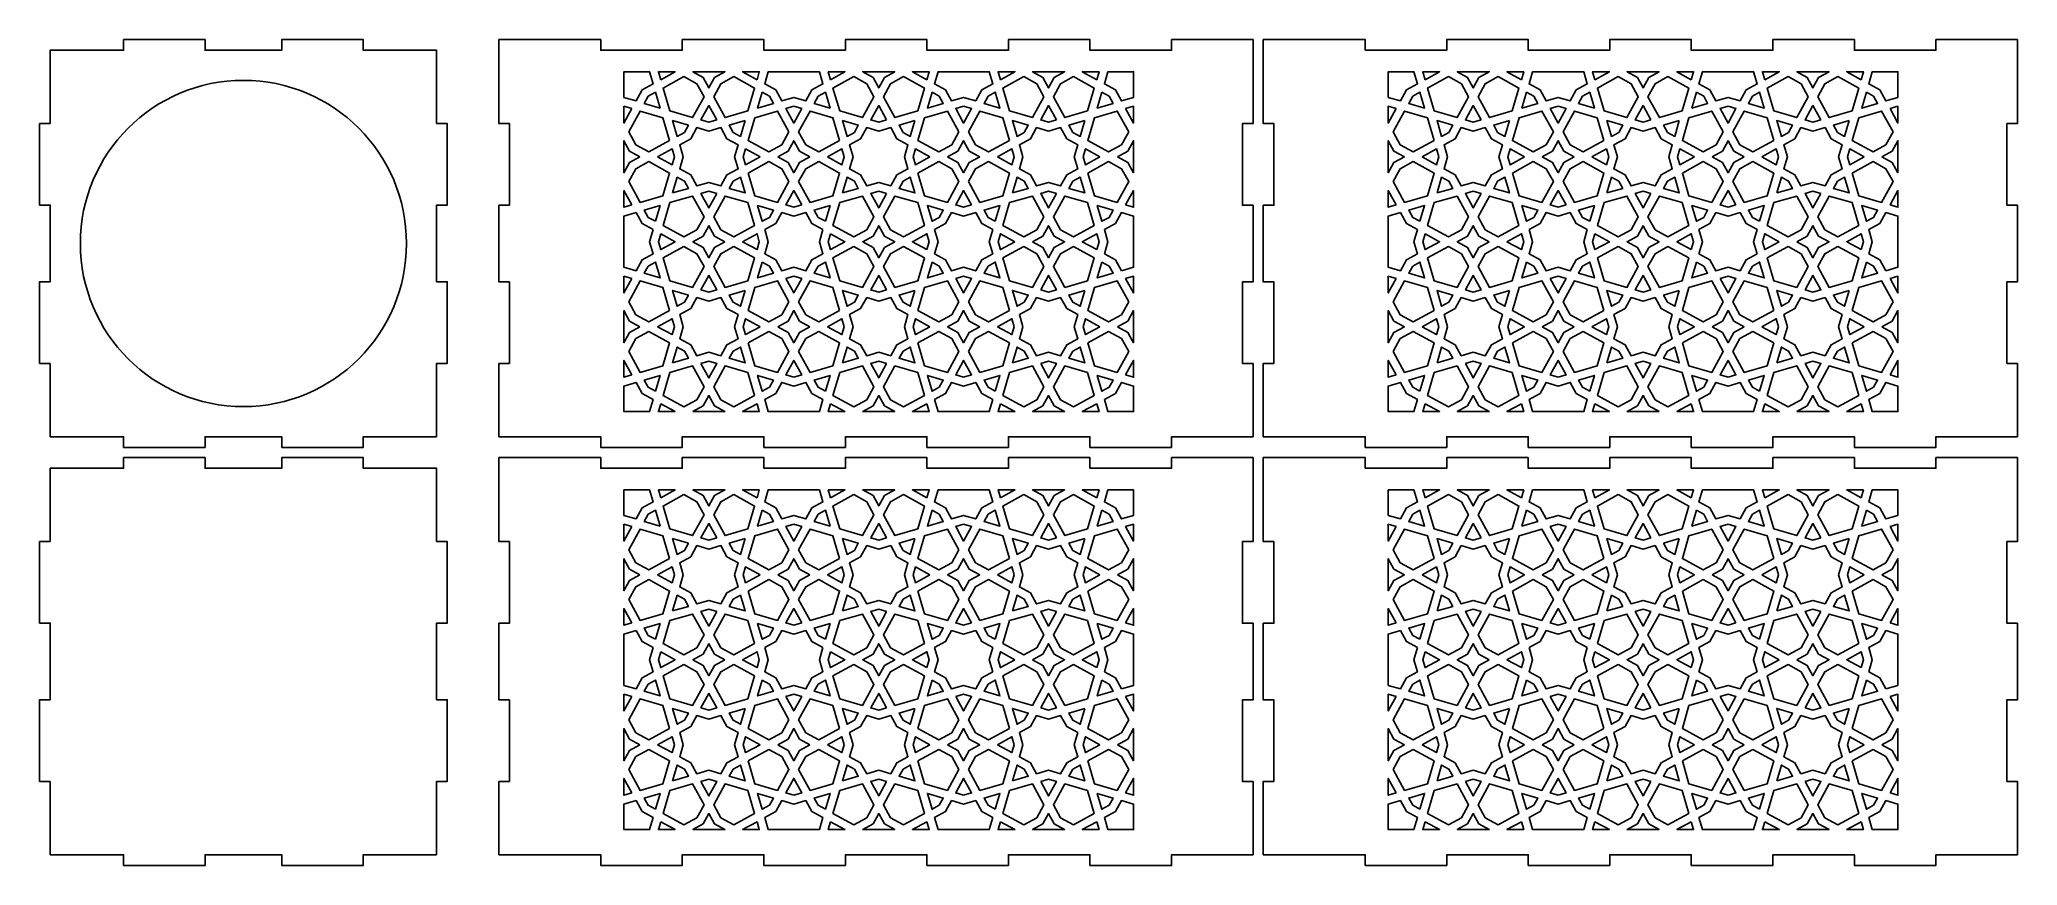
# Model space of a CAD drawing. Header units: inches. Extents: x -2160 to -2111.5, y 763.7 to 784.
import ezdxf

# ---------------------------------------------------------------- set-up
doc = ezdxf.new("R2010")
doc.units = ezdxf.units.IN
doc.header["$MEASUREMENT"] = 0
doc.layers.add('KAF', color=20, linetype='Continuous')

msp = doc.modelspace()

# ---------------------------------------------------------------- linework, layer by layer
at = {"color": 0}
for points in [[(-2159.744, 781.928), (-2159.744, 783.728), (-2157.944, 783.728), (-2157.944, 783.988), (-2155.944, 783.988), (-2155.944, 783.728), (-2154.064, 783.728), (-2154.064, 783.988), (-2152.064, 783.988), (-2152.064, 783.728), (-2150.264, 783.728), (-2150.264, 781.928)], [(-2130.238, 783.987), (-2130.238, 781.927), (-2130.498, 781.927), (-2130.498, 779.927), (-2130.238, 779.927), (-2130.238, 778.047), (-2130.498, 778.047), (-2130.498, 776.047), (-2130.238, 776.047), (-2130.238, 774.247), (-2132.238, 774.247), (-2132.238, 773.987), (-2134.238, 773.987), (-2134.238, 774.247), (-2136.238, 774.247), (-2136.238, 773.987), (-2138.238, 773.987), (-2138.238, 774.247), (-2140.238, 774.247), (-2140.238, 773.987), (-2142.238, 773.987), (-2142.238, 774.247), (-2144.238, 774.247), (-2144.238, 773.987), (-2146.238, 773.987), (-2146.238, 774.247), (-2148.738, 774.247), (-2148.738, 776.047), (-2148.478, 776.047), (-2148.478, 778.047), (-2148.738, 778.047), (-2148.738, 779.927), (-2148.478, 779.927), (-2148.478, 781.927), (-2148.738, 781.927), (-2148.738, 783.987), (-2146.238, 783.987), (-2146.238, 783.727), (-2144.238, 783.727), (-2144.238, 783.987), (-2142.238, 783.987), (-2142.238, 783.727), (-2140.238, 783.727), (-2140.238, 783.987), (-2138.238, 783.987), (-2138.238, 783.727), (-2136.238, 783.727), (-2136.238, 783.987), (-2134.238, 783.987), (-2134.238, 783.727), (-2132.238, 783.727), (-2132.238, 783.987), (-2130.238, 783.987)], [(-2111.488, 783.987), (-2111.488, 781.927), (-2111.748, 781.927), (-2111.748, 779.927), (-2111.488, 779.927), (-2111.488, 778.047), (-2111.748, 778.047), (-2111.748, 776.047), (-2111.488, 776.047), (-2111.488, 774.247), (-2113.488, 774.247), (-2113.488, 773.987), (-2115.488, 773.987), (-2115.488, 774.247), (-2117.488, 774.247), (-2117.488, 773.987), (-2119.488, 773.987), (-2119.488, 774.247), (-2121.488, 774.247), (-2121.488, 773.987), (-2123.488, 773.987), (-2123.488, 774.247), (-2125.488, 774.247), (-2125.488, 773.987), (-2127.488, 773.987), (-2127.488, 774.247), (-2129.988, 774.247), (-2129.988, 776.047), (-2129.728, 776.047), (-2129.728, 778.047), (-2129.988, 778.047), (-2129.988, 779.927), (-2129.728, 779.927), (-2129.728, 781.927), (-2129.988, 781.927), (-2129.988, 783.987), (-2127.488, 783.987), (-2127.488, 783.727), (-2125.488, 783.727), (-2125.488, 783.987), (-2123.488, 783.987), (-2123.488, 783.727), (-2121.488, 783.727), (-2121.488, 783.987), (-2119.488, 783.987), (-2119.488, 783.727), (-2117.488, 783.727), (-2117.488, 783.987), (-2115.488, 783.987), (-2115.488, 783.727), (-2113.488, 783.727), (-2113.488, 783.987), (-2111.488, 783.987)], [(-2159.744, 776.048), (-2160.004, 776.048), (-2160.004, 778.048), (-2159.744, 778.048), (-2159.744, 779.928), (-2160.004, 779.928), (-2160.004, 781.928), (-2159.744, 781.928)], [(-2150.264, 781.928), (-2150.004, 781.928), (-2150.004, 779.928), (-2150.264, 779.928), (-2150.264, 778.048), (-2150.004, 778.048), (-2150.004, 776.048), (-2150.264, 776.048), (-2150.264, 774.248)], [(-2150.264, 774.248), (-2152.064, 774.248), (-2152.064, 773.988), (-2154.064, 773.988), (-2154.064, 774.248), (-2155.944, 774.248), (-2155.944, 773.988), (-2157.944, 773.988), (-2157.944, 774.248), (-2159.744, 774.248), (-2159.744, 776.048)], [(-2159.744, 771.678), (-2159.744, 773.478), (-2157.944, 773.478), (-2157.944, 773.738), (-2155.944, 773.738), (-2155.944, 773.478), (-2154.064, 773.478), (-2154.064, 773.738), (-2152.064, 773.738), (-2152.064, 773.478), (-2150.264, 773.478), (-2150.264, 771.678)], [(-2130.238, 773.737), (-2130.238, 771.677), (-2130.498, 771.677), (-2130.498, 769.677), (-2130.238, 769.677), (-2130.238, 767.797), (-2130.498, 767.797), (-2130.498, 765.797), (-2130.238, 765.797), (-2130.238, 763.997), (-2132.238, 763.997), (-2132.238, 763.737), (-2134.238, 763.737), (-2134.238, 763.997), (-2136.238, 763.997), (-2136.238, 763.737), (-2138.238, 763.737), (-2138.238, 763.997), (-2140.238, 763.997), (-2140.238, 763.737), (-2142.238, 763.737), (-2142.238, 763.997), (-2144.238, 763.997), (-2144.238, 763.737), (-2146.238, 763.737), (-2146.238, 763.997), (-2148.738, 763.997), (-2148.738, 765.797), (-2148.478, 765.797), (-2148.478, 767.797), (-2148.738, 767.797), (-2148.738, 769.677), (-2148.478, 769.677), (-2148.478, 771.677), (-2148.738, 771.677), (-2148.738, 773.737), (-2146.238, 773.737), (-2146.238, 773.477), (-2144.238, 773.477), (-2144.238, 773.737), (-2142.238, 773.737), (-2142.238, 773.477), (-2140.238, 773.477), (-2140.238, 773.737), (-2138.238, 773.737), (-2138.238, 773.477), (-2136.238, 773.477), (-2136.238, 773.737), (-2134.238, 773.737), (-2134.238, 773.477), (-2132.238, 773.477), (-2132.238, 773.737), (-2130.238, 773.737)], [(-2111.488, 773.737), (-2111.488, 771.677), (-2111.748, 771.677), (-2111.748, 769.677), (-2111.488, 769.677), (-2111.488, 767.797), (-2111.748, 767.797), (-2111.748, 765.797), (-2111.488, 765.797), (-2111.488, 763.997), (-2113.488, 763.997), (-2113.488, 763.737), (-2115.488, 763.737), (-2115.488, 763.997), (-2117.488, 763.997), (-2117.488, 763.737), (-2119.488, 763.737), (-2119.488, 763.997), (-2121.488, 763.997), (-2121.488, 763.737), (-2123.488, 763.737), (-2123.488, 763.997), (-2125.488, 763.997), (-2125.488, 763.737), (-2127.488, 763.737), (-2127.488, 763.997), (-2129.988, 763.997), (-2129.988, 765.797), (-2129.728, 765.797), (-2129.728, 767.797), (-2129.988, 767.797), (-2129.988, 769.677), (-2129.728, 769.677), (-2129.728, 771.677), (-2129.988, 771.677), (-2129.988, 773.737), (-2127.488, 773.737), (-2127.488, 773.477), (-2125.488, 773.477), (-2125.488, 773.737), (-2123.488, 773.737), (-2123.488, 773.477), (-2121.488, 773.477), (-2121.488, 773.737), (-2119.488, 773.737), (-2119.488, 773.477), (-2117.488, 773.477), (-2117.488, 773.737), (-2115.488, 773.737), (-2115.488, 773.477), (-2113.488, 773.477), (-2113.488, 773.737), (-2111.488, 773.737)], [(-2159.744, 765.798), (-2160.004, 765.798), (-2160.004, 767.798), (-2159.744, 767.798), (-2159.744, 769.678), (-2160.004, 769.678), (-2160.004, 771.678), (-2159.744, 771.678)], [(-2150.264, 771.678), (-2150.004, 771.678), (-2150.004, 769.678), (-2150.264, 769.678), (-2150.264, 767.798), (-2150.004, 767.798), (-2150.004, 765.798), (-2150.264, 765.798), (-2150.264, 763.998)], [(-2150.264, 763.998), (-2152.064, 763.998), (-2152.064, 763.738), (-2154.064, 763.738), (-2154.064, 763.998), (-2155.944, 763.998), (-2155.944, 763.738), (-2157.944, 763.738), (-2157.944, 763.998), (-2159.744, 763.998), (-2159.744, 765.798)]]:
    msp.add_lwpolyline(points, dxfattribs=at)
msp.add_circle((-2155.004, 778.988), 4, dxfattribs=at)
at = {"layer": 'KAF', "color": 0}
for points in [[(-2145.226, 782.753), (-2145.374, 782.483), (-2145.67, 782.569), (-2145.67, 783.197), (-2145.042, 783.197), (-2144.956, 782.901)], [(-2144.768, 783.004), (-2144.825, 783.197), (-2144.414, 783.197)], [(-2144.545, 782.24), (-2144.708, 782.799), (-2144.197, 783.079), (-2143.879, 782.905), (-2143.706, 782.587), (-2143.985, 782.076)], [(-2143.448, 783.059), (-2143.587, 782.804), (-2143.726, 783.059), (-2143.98, 783.197), (-2143.194, 783.197)], [(-2142.629, 782.24), (-2143.189, 782.076), (-2143.468, 782.587), (-2143.294, 782.905), (-2142.977, 783.079), (-2142.465, 782.799)], [(-2142.405, 783.004), (-2142.76, 783.197), (-2142.349, 783.197)], [(-2141.948, 782.753), (-2142.218, 782.901), (-2142.132, 783.197), (-2140.876, 783.197), (-2140.789, 782.901), (-2141.059, 782.753), (-2141.208, 782.483), (-2141.504, 782.569), (-2141.8, 782.483)], [(-2140.602, 783.004), (-2140.658, 783.197), (-2140.248, 783.197)], [(-2140.378, 782.24), (-2140.542, 782.799), (-2140.03, 783.079), (-2139.713, 782.905), (-2139.539, 782.587), (-2139.819, 782.076)], [(-2139.281, 783.059), (-2139.42, 782.804), (-2139.559, 783.059), (-2139.813, 783.197), (-2139.027, 783.197)], [(-2138.463, 782.24), (-2139.022, 782.076), (-2139.302, 782.587), (-2139.128, 782.905), (-2138.81, 783.079), (-2138.299, 782.799)], [(-2138.239, 783.004), (-2138.593, 783.197), (-2138.182, 783.197)], [(-2137.781, 782.753), (-2138.052, 782.901), (-2137.965, 783.197), (-2136.709, 783.197), (-2136.622, 782.901), (-2136.893, 782.753), (-2137.041, 782.483), (-2137.337, 782.569), (-2137.633, 782.483)], [(-2136.435, 783.004), (-2136.492, 783.197), (-2136.081, 783.197)], [(-2136.211, 782.24), (-2136.375, 782.799), (-2135.864, 783.079), (-2135.546, 782.905), (-2135.372, 782.587), (-2135.652, 782.076)], [(-2135.115, 783.059), (-2135.254, 782.804), (-2135.393, 783.059), (-2135.647, 783.197), (-2134.86, 783.197)], [(-2134.296, 782.24), (-2134.855, 782.076), (-2135.135, 782.587), (-2134.961, 782.905), (-2134.643, 783.079), (-2134.132, 782.799)], [(-2134.072, 783.004), (-2134.426, 783.197), (-2134.015, 783.197)], [(-2133.614, 782.753), (-2133.885, 782.901), (-2133.798, 783.197), (-2133.17, 783.197), (-2133.17, 782.569), (-2133.466, 782.483)], [(-2126.476, 782.753), (-2126.624, 782.483), (-2126.92, 782.569), (-2126.92, 783.197), (-2126.292, 783.197), (-2126.206, 782.901)], [(-2126.018, 783.004), (-2126.075, 783.197), (-2125.664, 783.197)], [(-2125.795, 782.24), (-2125.958, 782.799), (-2125.447, 783.079), (-2125.129, 782.905), (-2124.956, 782.587), (-2125.235, 782.076)], [(-2124.698, 783.059), (-2124.837, 782.804), (-2124.976, 783.059), (-2125.23, 783.197), (-2124.444, 783.197)], [(-2123.879, 782.24), (-2124.439, 782.076), (-2124.718, 782.587), (-2124.544, 782.905), (-2124.227, 783.079), (-2123.715, 782.799)], [(-2123.655, 783.004), (-2124.01, 783.197), (-2123.599, 783.197)], [(-2123.198, 782.753), (-2123.468, 782.901), (-2123.382, 783.197), (-2122.126, 783.197), (-2122.039, 782.901), (-2122.309, 782.753), (-2122.458, 782.483), (-2122.754, 782.569), (-2123.05, 782.483)], [(-2121.852, 783.004), (-2121.908, 783.197), (-2121.498, 783.197)], [(-2121.628, 782.24), (-2121.792, 782.799), (-2121.28, 783.079), (-2120.963, 782.905), (-2120.789, 782.587), (-2121.069, 782.076)], [(-2120.531, 783.059), (-2120.67, 782.804), (-2120.809, 783.059), (-2121.063, 783.197), (-2120.277, 783.197)], [(-2119.713, 782.24), (-2120.272, 782.076), (-2120.552, 782.587), (-2120.378, 782.905), (-2120.06, 783.079), (-2119.549, 782.799)], [(-2119.489, 783.004), (-2119.843, 783.197), (-2119.432, 783.197)], [(-2119.031, 782.753), (-2119.302, 782.901), (-2119.215, 783.197), (-2117.959, 783.197), (-2117.872, 782.901), (-2118.143, 782.753), (-2118.291, 782.483), (-2118.587, 782.569), (-2118.883, 782.483)], [(-2117.685, 783.004), (-2117.742, 783.197), (-2117.331, 783.197)], [(-2117.461, 782.24), (-2117.625, 782.799), (-2117.114, 783.079), (-2116.796, 782.905), (-2116.622, 782.587), (-2116.902, 782.076)], [(-2116.365, 783.059), (-2116.504, 782.804), (-2116.643, 783.059), (-2116.897, 783.197), (-2116.11, 783.197)], [(-2115.546, 782.24), (-2116.105, 782.076), (-2116.385, 782.587), (-2116.211, 782.905), (-2115.893, 783.079), (-2115.382, 782.799)], [(-2115.322, 783.004), (-2115.676, 783.197), (-2115.265, 783.197)], [(-2114.864, 782.753), (-2115.135, 782.901), (-2115.048, 783.197), (-2114.42, 783.197), (-2114.42, 782.569), (-2114.716, 782.483)], [(-2145.073, 782.6), (-2145.17, 782.423), (-2144.782, 782.309), (-2144.896, 782.697)], [(-2142.278, 782.697), (-2142.101, 782.6), (-2142.004, 782.423), (-2142.392, 782.309)], [(-2140.906, 782.6), (-2141.003, 782.423), (-2140.615, 782.309), (-2140.729, 782.697)], [(-2138.112, 782.697), (-2137.934, 782.6), (-2137.838, 782.423), (-2138.225, 782.309)], [(-2136.739, 782.6), (-2136.836, 782.423), (-2136.449, 782.309), (-2136.562, 782.697)], [(-2133.945, 782.697), (-2133.768, 782.6), (-2133.671, 782.423), (-2134.058, 782.309)], [(-2126.323, 782.6), (-2126.42, 782.423), (-2126.032, 782.309), (-2126.146, 782.697)], [(-2123.528, 782.697), (-2123.351, 782.6), (-2123.254, 782.423), (-2123.642, 782.309)], [(-2122.156, 782.6), (-2122.253, 782.423), (-2121.865, 782.309), (-2121.979, 782.697)], [(-2119.362, 782.697), (-2119.184, 782.6), (-2119.088, 782.423), (-2119.475, 782.309)], [(-2117.989, 782.6), (-2118.086, 782.423), (-2117.699, 782.309), (-2117.812, 782.697)], [(-2115.195, 782.697), (-2115.018, 782.6), (-2114.921, 782.423), (-2115.308, 782.309)], [(-2145.477, 782.296), (-2145.67, 781.941), (-2145.67, 782.352)], [(-2144.549, 781.513), (-2144.713, 782.072), (-2145.272, 782.236), (-2145.552, 781.724), (-2145.378, 781.407), (-2145.06, 781.233)], [(-2143.393, 782.016), (-2143.587, 781.959), (-2143.781, 782.016), (-2143.587, 782.37)], [(-2141.622, 781.724), (-2141.902, 782.236), (-2142.461, 782.072), (-2142.625, 781.513), (-2142.114, 781.233), (-2141.796, 781.407)], [(-2141.504, 782.352), (-2141.697, 782.296), (-2141.504, 781.941), (-2141.31, 782.296)], [(-2140.382, 781.513), (-2140.546, 782.072), (-2141.105, 782.236), (-2141.385, 781.724), (-2141.211, 781.407), (-2140.893, 781.233)], [(-2139.227, 782.016), (-2139.42, 781.959), (-2139.614, 782.016), (-2139.42, 782.37)], [(-2137.456, 781.724), (-2137.735, 782.236), (-2138.295, 782.072), (-2138.458, 781.513), (-2137.947, 781.233), (-2137.629, 781.407)], [(-2137.337, 782.352), (-2137.531, 782.296), (-2137.337, 781.941), (-2137.143, 782.296)], [(-2136.215, 781.513), (-2136.379, 782.072), (-2136.939, 782.236), (-2137.218, 781.724), (-2137.044, 781.407), (-2136.727, 781.233)], [(-2135.06, 782.016), (-2135.254, 781.959), (-2135.447, 782.016), (-2135.254, 782.37)], [(-2133.289, 781.724), (-2133.569, 782.236), (-2134.128, 782.072), (-2134.292, 781.513), (-2133.78, 781.233), (-2133.463, 781.407)], [(-2133.364, 782.296), (-2133.17, 782.352), (-2133.17, 781.941)], [(-2126.727, 782.296), (-2126.92, 781.941), (-2126.92, 782.352)], [(-2125.799, 781.513), (-2125.963, 782.072), (-2126.522, 782.236), (-2126.802, 781.724), (-2126.628, 781.407), (-2126.31, 781.233)], [(-2124.643, 782.016), (-2124.837, 781.959), (-2125.031, 782.016), (-2124.837, 782.37)], [(-2122.872, 781.724), (-2123.152, 782.236), (-2123.711, 782.072), (-2123.875, 781.513), (-2123.364, 781.233), (-2123.046, 781.407)], [(-2122.754, 782.352), (-2122.947, 782.296), (-2122.754, 781.941), (-2122.56, 782.296)], [(-2121.632, 781.513), (-2121.796, 782.072), (-2122.355, 782.236), (-2122.635, 781.724), (-2122.461, 781.407), (-2122.143, 781.233)], [(-2120.477, 782.016), (-2120.67, 781.959), (-2120.864, 782.016), (-2120.67, 782.37)], [(-2118.706, 781.724), (-2118.985, 782.236), (-2119.545, 782.072), (-2119.708, 781.513), (-2119.197, 781.233), (-2118.879, 781.407)], [(-2118.587, 782.352), (-2118.781, 782.296), (-2118.587, 781.941), (-2118.393, 782.296)], [(-2117.465, 781.513), (-2117.629, 782.072), (-2118.189, 782.236), (-2118.468, 781.724), (-2118.294, 781.407), (-2117.977, 781.233)], [(-2116.31, 782.016), (-2116.504, 781.959), (-2116.697, 782.016), (-2116.504, 782.37)], [(-2114.539, 781.724), (-2114.819, 782.236), (-2115.378, 782.072), (-2115.542, 781.513), (-2115.03, 781.233), (-2114.713, 781.407)], [(-2114.614, 782.296), (-2114.42, 782.352), (-2114.42, 781.941)], [(-2144.184, 781.712), (-2144.362, 781.615), (-2144.475, 782.002), (-2144.088, 781.889)], [(-2142.699, 782.002), (-2142.812, 781.615), (-2142.989, 781.712), (-2143.086, 781.889)], [(-2140.018, 781.712), (-2140.195, 781.615), (-2140.308, 782.002), (-2139.921, 781.889)], [(-2138.532, 782.002), (-2138.646, 781.615), (-2138.823, 781.712), (-2138.92, 781.889)], [(-2135.851, 781.712), (-2136.028, 781.615), (-2136.142, 782.002), (-2135.754, 781.889)], [(-2134.365, 782.002), (-2134.479, 781.615), (-2134.656, 781.712), (-2134.753, 781.889)], [(-2125.434, 781.712), (-2125.612, 781.615), (-2125.725, 782.002), (-2125.338, 781.889)], [(-2123.949, 782.002), (-2124.062, 781.615), (-2124.239, 781.712), (-2124.336, 781.889)], [(-2121.268, 781.712), (-2121.445, 781.615), (-2121.558, 782.002), (-2121.171, 781.889)], [(-2119.782, 782.002), (-2119.896, 781.615), (-2120.073, 781.712), (-2120.17, 781.889)], [(-2117.101, 781.712), (-2117.278, 781.615), (-2117.392, 782.002), (-2117.004, 781.889)], [(-2115.615, 782.002), (-2115.729, 781.615), (-2115.906, 781.712), (-2116.003, 781.889)], [(-2145.552, 780.504), (-2145.272, 779.993), (-2144.713, 780.156), (-2144.549, 780.716), (-2145.06, 780.995), (-2145.378, 780.822)], [(-2142.625, 780.716), (-2142.461, 780.156), (-2141.902, 779.993), (-2141.622, 780.504), (-2141.796, 780.822), (-2142.114, 780.995)], [(-2141.385, 780.504), (-2141.105, 779.993), (-2140.546, 780.156), (-2140.382, 780.716), (-2140.893, 780.995), (-2141.211, 780.822)], [(-2138.458, 780.716), (-2138.295, 780.156), (-2137.735, 779.993), (-2137.456, 780.504), (-2137.629, 780.822), (-2137.947, 780.995)], [(-2137.218, 780.504), (-2136.939, 779.993), (-2136.379, 780.156), (-2136.215, 780.716), (-2136.727, 780.995), (-2137.044, 780.822)], [(-2134.292, 780.716), (-2134.128, 780.156), (-2133.569, 779.993), (-2133.289, 780.504), (-2133.463, 780.822), (-2133.78, 780.995)], [(-2126.802, 780.504), (-2126.522, 779.993), (-2125.963, 780.156), (-2125.799, 780.716), (-2126.31, 780.995), (-2126.628, 780.822)], [(-2123.875, 780.716), (-2123.711, 780.156), (-2123.152, 779.993), (-2122.872, 780.504), (-2123.046, 780.822), (-2123.364, 780.995)], [(-2122.635, 780.504), (-2122.355, 779.993), (-2121.796, 780.156), (-2121.632, 780.716), (-2122.143, 780.995), (-2122.461, 780.822)], [(-2119.708, 780.716), (-2119.545, 780.156), (-2118.985, 779.993), (-2118.706, 780.504), (-2118.879, 780.822), (-2119.197, 780.995)], [(-2118.468, 780.504), (-2118.189, 779.993), (-2117.629, 780.156), (-2117.465, 780.716), (-2117.977, 780.995), (-2118.294, 780.822)], [(-2115.542, 780.716), (-2115.378, 780.156), (-2114.819, 779.993), (-2114.539, 780.504), (-2114.713, 780.822), (-2115.03, 780.995)], [(-2145.477, 779.933), (-2145.67, 779.876), (-2145.67, 780.287)], [(-2144.545, 779.989), (-2143.985, 780.152), (-2143.706, 779.641), (-2143.879, 779.323), (-2144.197, 779.15), (-2144.708, 779.429)], [(-2144.475, 780.226), (-2144.362, 780.613), (-2144.184, 780.517), (-2144.088, 780.339)], [(-2143.393, 780.212), (-2143.587, 779.858), (-2143.781, 780.212), (-2143.587, 780.269)], [(-2142.629, 779.989), (-2142.465, 779.429), (-2142.977, 779.15), (-2143.294, 779.323), (-2143.468, 779.641), (-2143.189, 780.152)], [(-2142.989, 780.517), (-2142.812, 780.613), (-2142.699, 780.226), (-2143.086, 780.339)], [(-2141.31, 779.933), (-2141.504, 779.876), (-2141.697, 779.933), (-2141.504, 780.287)], [(-2140.378, 779.989), (-2139.819, 780.152), (-2139.539, 779.641), (-2139.713, 779.323), (-2140.03, 779.15), (-2140.542, 779.429)], [(-2140.308, 780.226), (-2140.195, 780.613), (-2140.018, 780.517), (-2139.921, 780.339)], [(-2139.227, 780.212), (-2139.42, 779.858), (-2139.614, 780.212), (-2139.42, 780.269)], [(-2138.463, 779.989), (-2138.299, 779.429), (-2138.81, 779.15), (-2139.128, 779.323), (-2139.302, 779.641), (-2139.022, 780.152)], [(-2138.823, 780.517), (-2138.646, 780.613), (-2138.532, 780.226), (-2138.92, 780.339)], [(-2137.143, 779.933), (-2137.337, 779.876), (-2137.531, 779.933), (-2137.337, 780.287)], [(-2136.211, 779.989), (-2135.652, 780.152), (-2135.372, 779.641), (-2135.546, 779.323), (-2135.864, 779.15), (-2136.375, 779.429)], [(-2136.142, 780.226), (-2136.028, 780.613), (-2135.851, 780.517), (-2135.754, 780.339)], [(-2135.06, 780.212), (-2135.254, 779.858), (-2135.447, 780.212), (-2135.254, 780.269)], [(-2134.296, 779.989), (-2134.132, 779.429), (-2134.643, 779.15), (-2134.961, 779.323), (-2135.135, 779.641), (-2134.855, 780.152)], [(-2134.656, 780.517), (-2134.479, 780.613), (-2134.365, 780.226), (-2134.753, 780.339)], [(-2133.364, 779.933), (-2133.17, 780.287), (-2133.17, 779.876)], [(-2126.727, 779.933), (-2126.92, 779.876), (-2126.92, 780.287)], [(-2125.795, 779.989), (-2125.235, 780.152), (-2124.956, 779.641), (-2125.129, 779.323), (-2125.447, 779.15), (-2125.958, 779.429)], [(-2125.725, 780.226), (-2125.612, 780.613), (-2125.434, 780.517), (-2125.338, 780.339)], [(-2124.643, 780.212), (-2124.837, 779.858), (-2125.031, 780.212), (-2124.837, 780.269)], [(-2123.879, 779.989), (-2123.715, 779.429), (-2124.227, 779.15), (-2124.544, 779.323), (-2124.718, 779.641), (-2124.439, 780.152)], [(-2124.239, 780.517), (-2124.062, 780.613), (-2123.949, 780.226), (-2124.336, 780.339)], [(-2122.56, 779.933), (-2122.754, 779.876), (-2122.947, 779.933), (-2122.754, 780.287)], [(-2121.628, 779.989), (-2121.069, 780.152), (-2120.789, 779.641), (-2120.963, 779.323), (-2121.28, 779.15), (-2121.792, 779.429)], [(-2121.558, 780.226), (-2121.445, 780.613), (-2121.268, 780.517), (-2121.171, 780.339)], [(-2120.477, 780.212), (-2120.67, 779.858), (-2120.864, 780.212), (-2120.67, 780.269)], [(-2119.713, 779.989), (-2119.549, 779.429), (-2120.06, 779.15), (-2120.378, 779.323), (-2120.552, 779.641), (-2120.272, 780.152)], [(-2120.073, 780.517), (-2119.896, 780.613), (-2119.782, 780.226), (-2120.17, 780.339)], [(-2118.393, 779.933), (-2118.587, 779.876), (-2118.781, 779.933), (-2118.587, 780.287)], [(-2117.461, 779.989), (-2116.902, 780.152), (-2116.622, 779.641), (-2116.796, 779.323), (-2117.114, 779.15), (-2117.625, 779.429)], [(-2117.392, 780.226), (-2117.278, 780.613), (-2117.101, 780.517), (-2117.004, 780.339)], [(-2116.31, 780.212), (-2116.504, 779.858), (-2116.697, 780.212), (-2116.504, 780.269)], [(-2115.546, 779.989), (-2115.382, 779.429), (-2115.893, 779.15), (-2116.211, 779.323), (-2116.385, 779.641), (-2116.105, 780.152)], [(-2115.906, 780.517), (-2115.729, 780.613), (-2115.615, 780.226), (-2116.003, 780.339)], [(-2114.614, 779.933), (-2114.42, 780.287), (-2114.42, 779.876)], [(-2144.896, 779.532), (-2145.073, 779.628), (-2145.17, 779.806), (-2144.782, 779.919)], [(-2142.101, 779.628), (-2142.004, 779.806), (-2142.392, 779.919), (-2142.278, 779.532)], [(-2140.729, 779.532), (-2140.906, 779.628), (-2141.003, 779.806), (-2140.615, 779.919)], [(-2137.934, 779.628), (-2137.838, 779.806), (-2138.225, 779.919), (-2138.112, 779.532)], [(-2136.562, 779.532), (-2136.739, 779.628), (-2136.836, 779.806), (-2136.449, 779.919)], [(-2133.768, 779.628), (-2133.671, 779.806), (-2134.058, 779.919), (-2133.945, 779.532)], [(-2126.146, 779.532), (-2126.323, 779.628), (-2126.42, 779.806), (-2126.032, 779.919)], [(-2123.351, 779.628), (-2123.254, 779.806), (-2123.642, 779.919), (-2123.528, 779.532)], [(-2121.979, 779.532), (-2122.156, 779.628), (-2122.253, 779.806), (-2121.865, 779.919)], [(-2119.184, 779.628), (-2119.088, 779.806), (-2119.475, 779.919), (-2119.362, 779.532)], [(-2117.812, 779.532), (-2117.989, 779.628), (-2118.086, 779.806), (-2117.699, 779.919)], [(-2115.018, 779.628), (-2114.921, 779.806), (-2115.308, 779.919), (-2115.195, 779.532)], [(-2144.768, 779.225), (-2144.414, 779.031), (-2144.768, 778.837), (-2144.825, 779.031)], [(-2143.194, 779.031), (-2143.448, 778.892), (-2143.587, 778.638), (-2143.726, 778.892), (-2143.98, 779.031), (-2143.726, 779.17), (-2143.587, 779.424), (-2143.448, 779.17)], [(-2142.76, 779.031), (-2142.405, 778.837), (-2142.349, 779.031), (-2142.405, 779.225)], [(-2140.602, 779.225), (-2140.248, 779.031), (-2140.602, 778.837), (-2140.658, 779.031)], [(-2139.281, 778.892), (-2139.027, 779.031), (-2139.281, 779.17), (-2139.42, 779.424), (-2139.559, 779.17), (-2139.813, 779.031), (-2139.559, 778.892), (-2139.42, 778.638)], [(-2138.239, 778.837), (-2138.593, 779.031), (-2138.239, 779.225), (-2138.182, 779.031)], [(-2136.081, 779.031), (-2136.435, 779.225), (-2136.492, 779.031), (-2136.435, 778.837)], [(-2135.647, 779.031), (-2135.393, 779.17), (-2135.254, 779.424), (-2135.115, 779.17), (-2134.86, 779.031), (-2135.115, 778.892), (-2135.254, 778.638), (-2135.393, 778.892)], [(-2134.072, 778.837), (-2134.426, 779.031), (-2134.072, 779.225), (-2134.015, 779.031)], [(-2126.018, 779.225), (-2125.664, 779.031), (-2126.018, 778.837), (-2126.075, 779.031)], [(-2124.444, 779.031), (-2124.698, 778.892), (-2124.837, 778.638), (-2124.976, 778.892), (-2125.23, 779.031), (-2124.976, 779.17), (-2124.837, 779.424), (-2124.698, 779.17)], [(-2124.01, 779.031), (-2123.655, 778.837), (-2123.599, 779.031), (-2123.655, 779.225)], [(-2121.852, 779.225), (-2121.498, 779.031), (-2121.852, 778.837), (-2121.908, 779.031)], [(-2120.531, 778.892), (-2120.277, 779.031), (-2120.531, 779.17), (-2120.67, 779.424), (-2120.809, 779.17), (-2121.063, 779.031), (-2120.809, 778.892), (-2120.67, 778.638)], [(-2119.489, 778.837), (-2119.843, 779.031), (-2119.489, 779.225), (-2119.432, 779.031)], [(-2117.331, 779.031), (-2117.685, 779.225), (-2117.742, 779.031), (-2117.685, 778.837)], [(-2116.897, 779.031), (-2116.643, 779.17), (-2116.504, 779.424), (-2116.365, 779.17), (-2116.11, 779.031), (-2116.365, 778.892), (-2116.504, 778.638), (-2116.643, 778.892)], [(-2115.322, 778.837), (-2115.676, 779.031), (-2115.322, 779.225), (-2115.265, 779.031)], [(-2144.545, 778.073), (-2144.708, 778.632), (-2144.197, 778.912), (-2143.879, 778.738), (-2143.706, 778.421), (-2143.985, 777.909)], [(-2142.629, 778.073), (-2143.189, 777.909), (-2143.468, 778.421), (-2143.294, 778.738), (-2142.977, 778.912), (-2142.465, 778.632)], [(-2140.378, 778.073), (-2140.542, 778.632), (-2140.03, 778.912), (-2139.713, 778.738), (-2139.539, 778.421), (-2139.819, 777.909)], [(-2138.463, 778.073), (-2139.022, 777.909), (-2139.302, 778.421), (-2139.128, 778.738), (-2138.81, 778.912), (-2138.299, 778.632)], [(-2136.211, 778.073), (-2136.375, 778.632), (-2135.864, 778.912), (-2135.546, 778.738), (-2135.372, 778.421), (-2135.652, 777.909)], [(-2134.296, 778.073), (-2134.855, 777.909), (-2135.135, 778.421), (-2134.961, 778.738), (-2134.643, 778.912), (-2134.132, 778.632)], [(-2125.795, 778.073), (-2125.958, 778.632), (-2125.447, 778.912), (-2125.129, 778.738), (-2124.956, 778.421), (-2125.235, 777.909)], [(-2123.879, 778.073), (-2124.439, 777.909), (-2124.718, 778.421), (-2124.544, 778.738), (-2124.227, 778.912), (-2123.715, 778.632)], [(-2121.628, 778.073), (-2121.792, 778.632), (-2121.28, 778.912), (-2120.963, 778.738), (-2120.789, 778.421), (-2121.069, 777.909)], [(-2119.713, 778.073), (-2120.272, 777.909), (-2120.552, 778.421), (-2120.378, 778.738), (-2120.06, 778.912), (-2119.549, 778.632)], [(-2117.461, 778.073), (-2117.625, 778.632), (-2117.114, 778.912), (-2116.796, 778.738), (-2116.622, 778.421), (-2116.902, 777.909)], [(-2115.546, 778.073), (-2116.105, 777.909), (-2116.385, 778.421), (-2116.211, 778.738), (-2115.893, 778.912), (-2115.382, 778.632)], [(-2145.073, 778.433), (-2145.17, 778.256), (-2144.782, 778.143), (-2144.896, 778.53)], [(-2143.781, 777.849), (-2143.587, 778.204), (-2143.393, 777.849), (-2143.587, 777.793)], [(-2142.278, 778.53), (-2142.101, 778.433), (-2142.004, 778.256), (-2142.392, 778.143)], [(-2140.906, 778.433), (-2141.003, 778.256), (-2140.615, 778.143), (-2140.729, 778.53)], [(-2139.227, 777.849), (-2139.42, 777.793), (-2139.614, 777.849), (-2139.42, 778.204)], [(-2138.112, 778.53), (-2137.934, 778.433), (-2137.838, 778.256), (-2138.225, 778.143)], [(-2136.739, 778.433), (-2136.836, 778.256), (-2136.449, 778.143), (-2136.562, 778.53)], [(-2135.447, 777.849), (-2135.254, 778.204), (-2135.06, 777.849), (-2135.254, 777.793)], [(-2133.945, 778.53), (-2133.768, 778.433), (-2133.671, 778.256), (-2134.058, 778.143)], [(-2126.323, 778.433), (-2126.42, 778.256), (-2126.032, 778.143), (-2126.146, 778.53)], [(-2125.031, 777.849), (-2124.837, 778.204), (-2124.643, 777.849), (-2124.837, 777.793)], [(-2123.528, 778.53), (-2123.351, 778.433), (-2123.254, 778.256), (-2123.642, 778.143)], [(-2122.156, 778.433), (-2122.253, 778.256), (-2121.865, 778.143), (-2121.979, 778.53)], [(-2120.477, 777.849), (-2120.67, 777.793), (-2120.864, 777.849), (-2120.67, 778.204)], [(-2119.362, 778.53), (-2119.184, 778.433), (-2119.088, 778.256), (-2119.475, 778.143)], [(-2117.989, 778.433), (-2118.086, 778.256), (-2117.699, 778.143), (-2117.812, 778.53)], [(-2116.697, 777.849), (-2116.504, 778.204), (-2116.31, 777.849), (-2116.504, 777.793)], [(-2115.195, 778.53), (-2115.018, 778.433), (-2114.921, 778.256), (-2115.308, 778.143)], [(-2145.477, 778.129), (-2145.67, 777.775), (-2145.67, 778.186)], [(-2144.549, 777.346), (-2144.713, 777.905), (-2145.272, 778.069), (-2145.552, 777.558), (-2145.378, 777.24), (-2145.06, 777.066)], [(-2144.184, 777.545), (-2144.362, 777.448), (-2144.475, 777.836), (-2144.088, 777.722)], [(-2142.699, 777.836), (-2142.812, 777.448), (-2142.989, 777.545), (-2143.086, 777.722)], [(-2141.622, 777.558), (-2141.902, 778.069), (-2142.461, 777.905), (-2142.625, 777.346), (-2142.114, 777.066), (-2141.796, 777.24)], [(-2141.697, 778.129), (-2141.504, 778.186), (-2141.31, 778.129), (-2141.504, 777.775)], [(-2140.382, 777.346), (-2140.546, 777.905), (-2141.105, 778.069), (-2141.385, 777.558), (-2141.211, 777.24), (-2140.893, 777.066)], [(-2140.018, 777.545), (-2140.195, 777.448), (-2140.308, 777.836), (-2139.921, 777.722)], [(-2138.532, 777.836), (-2138.646, 777.448), (-2138.823, 777.545), (-2138.92, 777.722)], [(-2137.456, 777.558), (-2137.735, 778.069), (-2138.295, 777.905), (-2138.458, 777.346), (-2137.947, 777.066), (-2137.629, 777.24)], [(-2137.531, 778.129), (-2137.337, 778.186), (-2137.143, 778.129), (-2137.337, 777.775)], [(-2136.215, 777.346), (-2136.379, 777.905), (-2136.939, 778.069), (-2137.218, 777.558), (-2137.044, 777.24), (-2136.727, 777.066)], [(-2135.851, 777.545), (-2136.028, 777.448), (-2136.142, 777.836), (-2135.754, 777.722)], [(-2134.365, 777.836), (-2134.479, 777.448), (-2134.656, 777.545), (-2134.753, 777.722)], [(-2133.289, 777.558), (-2133.569, 778.069), (-2134.128, 777.905), (-2134.292, 777.346), (-2133.78, 777.066), (-2133.463, 777.24)], [(-2133.364, 778.129), (-2133.17, 778.186), (-2133.17, 777.775)], [(-2126.727, 778.129), (-2126.92, 777.775), (-2126.92, 778.186)], [(-2125.799, 777.346), (-2125.963, 777.905), (-2126.522, 778.069), (-2126.802, 777.558), (-2126.628, 777.24), (-2126.31, 777.066)], [(-2125.434, 777.545), (-2125.612, 777.448), (-2125.725, 777.836), (-2125.338, 777.722)], [(-2123.949, 777.836), (-2124.062, 777.448), (-2124.239, 777.545), (-2124.336, 777.722)], [(-2122.872, 777.558), (-2123.152, 778.069), (-2123.711, 777.905), (-2123.875, 777.346), (-2123.364, 777.066), (-2123.046, 777.24)], [(-2122.947, 778.129), (-2122.754, 778.186), (-2122.56, 778.129), (-2122.754, 777.775)], [(-2121.632, 777.346), (-2121.796, 777.905), (-2122.355, 778.069), (-2122.635, 777.558), (-2122.461, 777.24), (-2122.143, 777.066)], [(-2121.268, 777.545), (-2121.445, 777.448), (-2121.558, 777.836), (-2121.171, 777.722)], [(-2119.782, 777.836), (-2119.896, 777.448), (-2120.073, 777.545), (-2120.17, 777.722)], [(-2118.706, 777.558), (-2118.985, 778.069), (-2119.545, 777.905), (-2119.708, 777.346), (-2119.197, 777.066), (-2118.879, 777.24)], [(-2118.781, 778.129), (-2118.587, 778.186), (-2118.393, 778.129), (-2118.587, 777.775)], [(-2117.465, 777.346), (-2117.629, 777.905), (-2118.189, 778.069), (-2118.468, 777.558), (-2118.294, 777.24), (-2117.977, 777.066)], [(-2117.101, 777.545), (-2117.278, 777.448), (-2117.392, 777.836), (-2117.004, 777.722)], [(-2115.615, 777.836), (-2115.729, 777.448), (-2115.906, 777.545), (-2116.003, 777.722)], [(-2114.539, 777.558), (-2114.819, 778.069), (-2115.378, 777.905), (-2115.542, 777.346), (-2115.03, 777.066), (-2114.713, 777.24)], [(-2114.614, 778.129), (-2114.42, 778.186), (-2114.42, 777.775)], [(-2145.552, 776.337), (-2145.272, 775.826), (-2144.713, 775.99), (-2144.549, 776.549), (-2145.06, 776.829), (-2145.378, 776.655)], [(-2142.625, 776.549), (-2142.461, 775.99), (-2141.902, 775.826), (-2141.622, 776.337), (-2141.796, 776.655), (-2142.114, 776.829)], [(-2141.385, 776.337), (-2141.105, 775.826), (-2140.546, 775.99), (-2140.382, 776.549), (-2140.893, 776.829), (-2141.211, 776.655)], [(-2138.458, 776.549), (-2138.295, 775.99), (-2137.735, 775.826), (-2137.456, 776.337), (-2137.629, 776.655), (-2137.947, 776.829)], [(-2137.218, 776.337), (-2136.939, 775.826), (-2136.379, 775.99), (-2136.215, 776.549), (-2136.727, 776.829), (-2137.044, 776.655)], [(-2134.292, 776.549), (-2134.128, 775.99), (-2133.569, 775.826), (-2133.289, 776.337), (-2133.463, 776.655), (-2133.78, 776.829)], [(-2126.802, 776.337), (-2126.522, 775.826), (-2125.963, 775.99), (-2125.799, 776.549), (-2126.31, 776.829), (-2126.628, 776.655)], [(-2123.875, 776.549), (-2123.711, 775.99), (-2123.152, 775.826), (-2122.872, 776.337), (-2123.046, 776.655), (-2123.364, 776.829)], [(-2122.635, 776.337), (-2122.355, 775.826), (-2121.796, 775.99), (-2121.632, 776.549), (-2122.143, 776.829), (-2122.461, 776.655)], [(-2119.708, 776.549), (-2119.545, 775.99), (-2118.985, 775.826), (-2118.706, 776.337), (-2118.879, 776.655), (-2119.197, 776.829)], [(-2118.468, 776.337), (-2118.189, 775.826), (-2117.629, 775.99), (-2117.465, 776.549), (-2117.977, 776.829), (-2118.294, 776.655)], [(-2115.542, 776.549), (-2115.378, 775.99), (-2114.819, 775.826), (-2114.539, 776.337), (-2114.713, 776.655), (-2115.03, 776.829)], [(-2144.475, 776.059), (-2144.362, 776.447), (-2144.184, 776.35), (-2144.088, 776.173)], [(-2142.989, 776.35), (-2142.812, 776.447), (-2142.699, 776.059), (-2143.086, 776.173)], [(-2140.308, 776.059), (-2140.195, 776.447), (-2140.018, 776.35), (-2139.921, 776.173)], [(-2138.823, 776.35), (-2138.646, 776.447), (-2138.532, 776.059), (-2138.92, 776.173)], [(-2136.142, 776.059), (-2136.028, 776.447), (-2135.851, 776.35), (-2135.754, 776.173)], [(-2134.656, 776.35), (-2134.479, 776.447), (-2134.365, 776.059), (-2134.753, 776.173)], [(-2125.725, 776.059), (-2125.612, 776.447), (-2125.434, 776.35), (-2125.338, 776.173)], [(-2124.239, 776.35), (-2124.062, 776.447), (-2123.949, 776.059), (-2124.336, 776.173)], [(-2121.558, 776.059), (-2121.445, 776.447), (-2121.268, 776.35), (-2121.171, 776.173)], [(-2120.073, 776.35), (-2119.896, 776.447), (-2119.782, 776.059), (-2120.17, 776.173)], [(-2117.392, 776.059), (-2117.278, 776.447), (-2117.101, 776.35), (-2117.004, 776.173)], [(-2115.906, 776.35), (-2115.729, 776.447), (-2115.615, 776.059), (-2116.003, 776.173)], [(-2145.477, 775.766), (-2145.67, 775.709), (-2145.67, 776.12)], [(-2144.545, 775.822), (-2143.985, 775.986), (-2143.706, 775.474), (-2143.879, 775.157), (-2144.197, 774.983), (-2144.708, 775.263)], [(-2143.781, 776.046), (-2143.587, 776.102), (-2143.393, 776.046), (-2143.587, 775.691)], [(-2142.629, 775.822), (-2142.465, 775.263), (-2142.977, 774.983), (-2143.294, 775.157), (-2143.468, 775.474), (-2143.189, 775.986)], [(-2141.504, 775.709), (-2141.31, 775.766), (-2141.504, 776.12), (-2141.697, 775.766)], [(-2140.378, 775.822), (-2139.819, 775.986), (-2139.539, 775.474), (-2139.713, 775.157), (-2140.03, 774.983), (-2140.542, 775.263)], [(-2139.227, 776.046), (-2139.42, 775.691), (-2139.614, 776.046), (-2139.42, 776.102)], [(-2138.463, 775.822), (-2138.299, 775.263), (-2138.81, 774.983), (-2139.128, 775.157), (-2139.302, 775.474), (-2139.022, 775.986)], [(-2137.337, 775.709), (-2137.143, 775.766), (-2137.337, 776.12), (-2137.531, 775.766)], [(-2136.211, 775.822), (-2135.652, 775.986), (-2135.372, 775.474), (-2135.546, 775.157), (-2135.864, 774.983), (-2136.375, 775.263)], [(-2135.447, 776.046), (-2135.254, 776.102), (-2135.06, 776.046), (-2135.254, 775.691)], [(-2134.296, 775.822), (-2134.132, 775.263), (-2134.643, 774.983), (-2134.961, 775.157), (-2135.135, 775.474), (-2134.855, 775.986)], [(-2133.364, 775.766), (-2133.17, 776.12), (-2133.17, 775.709)], [(-2126.727, 775.766), (-2126.92, 775.709), (-2126.92, 776.12)], [(-2125.795, 775.822), (-2125.235, 775.986), (-2124.956, 775.474), (-2125.129, 775.157), (-2125.447, 774.983), (-2125.958, 775.263)], [(-2125.031, 776.046), (-2124.837, 776.102), (-2124.643, 776.046), (-2124.837, 775.691)], [(-2123.879, 775.822), (-2123.715, 775.263), (-2124.227, 774.983), (-2124.544, 775.157), (-2124.718, 775.474), (-2124.439, 775.986)], [(-2122.754, 775.709), (-2122.56, 775.766), (-2122.754, 776.12), (-2122.947, 775.766)], [(-2121.628, 775.822), (-2121.069, 775.986), (-2120.789, 775.474), (-2120.963, 775.157), (-2121.28, 774.983), (-2121.792, 775.263)], [(-2120.477, 776.046), (-2120.67, 775.691), (-2120.864, 776.046), (-2120.67, 776.102)], [(-2119.713, 775.822), (-2119.549, 775.263), (-2120.06, 774.983), (-2120.378, 775.157), (-2120.552, 775.474), (-2120.272, 775.986)], [(-2118.587, 775.709), (-2118.393, 775.766), (-2118.587, 776.12), (-2118.781, 775.766)], [(-2117.461, 775.822), (-2116.902, 775.986), (-2116.622, 775.474), (-2116.796, 775.157), (-2117.114, 774.983), (-2117.625, 775.263)], [(-2116.697, 776.046), (-2116.504, 776.102), (-2116.31, 776.046), (-2116.504, 775.691)], [(-2115.546, 775.822), (-2115.382, 775.263), (-2115.893, 774.983), (-2116.211, 775.157), (-2116.385, 775.474), (-2116.105, 775.986)], [(-2114.614, 775.766), (-2114.42, 776.12), (-2114.42, 775.709)], [(-2145.226, 775.308), (-2144.956, 775.16), (-2145.042, 774.864), (-2145.67, 774.864), (-2145.67, 775.492), (-2145.374, 775.579)], [(-2144.896, 775.365), (-2145.073, 775.462), (-2145.17, 775.639), (-2144.782, 775.752)], [(-2142.101, 775.462), (-2142.004, 775.639), (-2142.392, 775.752), (-2142.278, 775.365)], [(-2141.059, 775.308), (-2140.789, 775.16), (-2140.876, 774.864), (-2142.132, 774.864), (-2142.218, 775.16), (-2141.948, 775.308), (-2141.8, 775.579), (-2141.504, 775.492), (-2141.208, 775.579)], [(-2140.729, 775.365), (-2140.906, 775.462), (-2141.003, 775.639), (-2140.615, 775.752)], [(-2137.934, 775.462), (-2137.838, 775.639), (-2138.225, 775.752), (-2138.112, 775.365)], [(-2136.893, 775.308), (-2136.622, 775.16), (-2136.709, 774.864), (-2137.965, 774.864), (-2138.052, 775.16), (-2137.781, 775.308), (-2137.633, 775.579), (-2137.337, 775.492), (-2137.041, 775.579)], [(-2136.562, 775.365), (-2136.739, 775.462), (-2136.836, 775.639), (-2136.449, 775.752)], [(-2133.768, 775.462), (-2133.671, 775.639), (-2134.058, 775.752), (-2133.945, 775.365)], [(-2133.614, 775.308), (-2133.466, 775.579), (-2133.17, 775.492), (-2133.17, 774.864), (-2133.798, 774.864), (-2133.885, 775.16)], [(-2126.476, 775.308), (-2126.206, 775.16), (-2126.292, 774.864), (-2126.92, 774.864), (-2126.92, 775.492), (-2126.624, 775.579)], [(-2126.146, 775.365), (-2126.323, 775.462), (-2126.42, 775.639), (-2126.032, 775.752)], [(-2123.351, 775.462), (-2123.254, 775.639), (-2123.642, 775.752), (-2123.528, 775.365)], [(-2122.309, 775.308), (-2122.039, 775.16), (-2122.126, 774.864), (-2123.382, 774.864), (-2123.468, 775.16), (-2123.198, 775.308), (-2123.05, 775.579), (-2122.754, 775.492), (-2122.458, 775.579)], [(-2121.979, 775.365), (-2122.156, 775.462), (-2122.253, 775.639), (-2121.865, 775.752)], [(-2119.184, 775.462), (-2119.088, 775.639), (-2119.475, 775.752), (-2119.362, 775.365)], [(-2118.143, 775.308), (-2117.872, 775.16), (-2117.959, 774.864), (-2119.215, 774.864), (-2119.302, 775.16), (-2119.031, 775.308), (-2118.883, 775.579), (-2118.587, 775.492), (-2118.291, 775.579)], [(-2117.812, 775.365), (-2117.989, 775.462), (-2118.086, 775.639), (-2117.699, 775.752)], [(-2115.018, 775.462), (-2114.921, 775.639), (-2115.308, 775.752), (-2115.195, 775.365)], [(-2114.864, 775.308), (-2114.716, 775.579), (-2114.42, 775.492), (-2114.42, 774.864), (-2115.048, 774.864), (-2115.135, 775.16)], [(-2144.768, 775.058), (-2144.414, 774.864), (-2144.825, 774.864)], [(-2143.726, 775.003), (-2143.587, 775.257), (-2143.448, 775.003), (-2143.194, 774.864), (-2143.98, 774.864)], [(-2142.405, 775.058), (-2142.349, 774.864), (-2142.76, 774.864)], [(-2140.602, 775.058), (-2140.248, 774.864), (-2140.658, 774.864)], [(-2139.281, 775.003), (-2139.027, 774.864), (-2139.813, 774.864), (-2139.559, 775.003), (-2139.42, 775.257)], [(-2138.239, 775.058), (-2138.182, 774.864), (-2138.593, 774.864)], [(-2136.435, 775.058), (-2136.081, 774.864), (-2136.492, 774.864)], [(-2135.393, 775.003), (-2135.254, 775.257), (-2135.115, 775.003), (-2134.86, 774.864), (-2135.647, 774.864)], [(-2134.072, 775.058), (-2134.015, 774.864), (-2134.426, 774.864)], [(-2126.018, 775.058), (-2125.664, 774.864), (-2126.075, 774.864)], [(-2124.976, 775.003), (-2124.837, 775.257), (-2124.698, 775.003), (-2124.444, 774.864), (-2125.23, 774.864)], [(-2123.655, 775.058), (-2123.599, 774.864), (-2124.01, 774.864)], [(-2121.852, 775.058), (-2121.498, 774.864), (-2121.908, 774.864)], [(-2120.531, 775.003), (-2120.277, 774.864), (-2121.063, 774.864), (-2120.809, 775.003), (-2120.67, 775.257)], [(-2119.489, 775.058), (-2119.432, 774.864), (-2119.843, 774.864)], [(-2117.685, 775.058), (-2117.331, 774.864), (-2117.742, 774.864)], [(-2116.643, 775.003), (-2116.504, 775.257), (-2116.365, 775.003), (-2116.11, 774.864), (-2116.897, 774.864)], [(-2115.322, 775.058), (-2115.265, 774.864), (-2115.676, 774.864)], [(-2145.226, 772.503), (-2145.374, 772.233), (-2145.67, 772.319), (-2145.67, 772.947), (-2145.042, 772.947), (-2144.956, 772.651)], [(-2144.768, 772.754), (-2144.825, 772.947), (-2144.414, 772.947)], [(-2143.448, 772.809), (-2143.587, 772.554), (-2143.726, 772.809), (-2143.98, 772.947), (-2143.194, 772.947)], [(-2142.405, 772.754), (-2142.76, 772.947), (-2142.349, 772.947)], [(-2141.948, 772.503), (-2142.218, 772.651), (-2142.132, 772.947), (-2140.876, 772.947), (-2140.789, 772.651), (-2141.059, 772.503), (-2141.208, 772.233), (-2141.504, 772.319), (-2141.8, 772.233)], [(-2140.602, 772.754), (-2140.658, 772.947), (-2140.248, 772.947)], [(-2139.281, 772.809), (-2139.42, 772.554), (-2139.559, 772.809), (-2139.813, 772.947), (-2139.027, 772.947)], [(-2138.239, 772.754), (-2138.593, 772.947), (-2138.182, 772.947)], [(-2137.781, 772.503), (-2138.052, 772.651), (-2137.965, 772.947), (-2136.709, 772.947), (-2136.622, 772.651), (-2136.893, 772.503), (-2137.041, 772.233), (-2137.337, 772.319), (-2137.633, 772.233)], [(-2136.435, 772.754), (-2136.492, 772.947), (-2136.081, 772.947)], [(-2135.115, 772.809), (-2135.254, 772.554), (-2135.393, 772.809), (-2135.647, 772.947), (-2134.86, 772.947)], [(-2134.072, 772.754), (-2134.426, 772.947), (-2134.015, 772.947)], [(-2133.614, 772.503), (-2133.885, 772.651), (-2133.798, 772.947), (-2133.17, 772.947), (-2133.17, 772.319), (-2133.466, 772.233)], [(-2126.476, 772.503), (-2126.624, 772.233), (-2126.92, 772.319), (-2126.92, 772.947), (-2126.292, 772.947), (-2126.206, 772.651)], [(-2126.018, 772.754), (-2126.075, 772.947), (-2125.664, 772.947)], [(-2124.698, 772.809), (-2124.837, 772.554), (-2124.976, 772.809), (-2125.23, 772.947), (-2124.444, 772.947)], [(-2123.655, 772.754), (-2124.01, 772.947), (-2123.599, 772.947)], [(-2123.198, 772.503), (-2123.468, 772.651), (-2123.382, 772.947), (-2122.126, 772.947), (-2122.039, 772.651), (-2122.309, 772.503), (-2122.458, 772.233), (-2122.754, 772.319), (-2123.05, 772.233)], [(-2121.852, 772.754), (-2121.908, 772.947), (-2121.498, 772.947)], [(-2120.531, 772.809), (-2120.67, 772.554), (-2120.809, 772.809), (-2121.063, 772.947), (-2120.277, 772.947)], [(-2119.489, 772.754), (-2119.843, 772.947), (-2119.432, 772.947)], [(-2119.031, 772.503), (-2119.302, 772.651), (-2119.215, 772.947), (-2117.959, 772.947), (-2117.872, 772.651), (-2118.143, 772.503), (-2118.291, 772.233), (-2118.587, 772.319), (-2118.883, 772.233)], [(-2117.685, 772.754), (-2117.742, 772.947), (-2117.331, 772.947)], [(-2116.365, 772.809), (-2116.504, 772.554), (-2116.643, 772.809), (-2116.897, 772.947), (-2116.11, 772.947)], [(-2115.322, 772.754), (-2115.676, 772.947), (-2115.265, 772.947)], [(-2114.864, 772.503), (-2115.135, 772.651), (-2115.048, 772.947), (-2114.42, 772.947), (-2114.42, 772.319), (-2114.716, 772.233)], [(-2145.073, 772.35), (-2145.17, 772.173), (-2144.782, 772.059), (-2144.896, 772.447)], [(-2144.545, 771.99), (-2144.708, 772.549), (-2144.197, 772.829), (-2143.879, 772.655), (-2143.706, 772.337), (-2143.985, 771.826)], [(-2142.629, 771.99), (-2143.189, 771.826), (-2143.468, 772.337), (-2143.294, 772.655), (-2142.977, 772.829), (-2142.465, 772.549)], [(-2142.278, 772.447), (-2142.101, 772.35), (-2142.004, 772.173), (-2142.392, 772.059)], [(-2140.906, 772.35), (-2141.003, 772.173), (-2140.615, 772.059), (-2140.729, 772.447)], [(-2140.378, 771.99), (-2140.542, 772.549), (-2140.03, 772.829), (-2139.713, 772.655), (-2139.539, 772.337), (-2139.819, 771.826)], [(-2138.463, 771.99), (-2139.022, 771.826), (-2139.302, 772.337), (-2139.128, 772.655), (-2138.81, 772.829), (-2138.299, 772.549)], [(-2138.112, 772.447), (-2137.934, 772.35), (-2137.838, 772.173), (-2138.225, 772.059)], [(-2136.739, 772.35), (-2136.836, 772.173), (-2136.449, 772.059), (-2136.562, 772.447)], [(-2136.211, 771.99), (-2136.375, 772.549), (-2135.864, 772.829), (-2135.546, 772.655), (-2135.372, 772.337), (-2135.652, 771.826)], [(-2134.296, 771.99), (-2134.855, 771.826), (-2135.135, 772.337), (-2134.961, 772.655), (-2134.643, 772.829), (-2134.132, 772.549)], [(-2133.945, 772.447), (-2133.768, 772.35), (-2133.671, 772.173), (-2134.058, 772.059)], [(-2126.323, 772.35), (-2126.42, 772.173), (-2126.032, 772.059), (-2126.146, 772.447)], [(-2125.795, 771.99), (-2125.958, 772.549), (-2125.447, 772.829), (-2125.129, 772.655), (-2124.956, 772.337), (-2125.235, 771.826)], [(-2123.879, 771.99), (-2124.439, 771.826), (-2124.718, 772.337), (-2124.544, 772.655), (-2124.227, 772.829), (-2123.715, 772.549)], [(-2123.528, 772.447), (-2123.351, 772.35), (-2123.254, 772.173), (-2123.642, 772.059)], [(-2122.156, 772.35), (-2122.253, 772.173), (-2121.865, 772.059), (-2121.979, 772.447)], [(-2121.628, 771.99), (-2121.792, 772.549), (-2121.28, 772.829), (-2120.963, 772.655), (-2120.789, 772.337), (-2121.069, 771.826)], [(-2119.713, 771.99), (-2120.272, 771.826), (-2120.552, 772.337), (-2120.378, 772.655), (-2120.06, 772.829), (-2119.549, 772.549)], [(-2119.362, 772.447), (-2119.184, 772.35), (-2119.088, 772.173), (-2119.475, 772.059)], [(-2117.989, 772.35), (-2118.086, 772.173), (-2117.699, 772.059), (-2117.812, 772.447)], [(-2117.461, 771.99), (-2117.625, 772.549), (-2117.114, 772.829), (-2116.796, 772.655), (-2116.622, 772.337), (-2116.902, 771.826)], [(-2115.546, 771.99), (-2116.105, 771.826), (-2116.385, 772.337), (-2116.211, 772.655), (-2115.893, 772.829), (-2115.382, 772.549)], [(-2115.195, 772.447), (-2115.018, 772.35), (-2114.921, 772.173), (-2115.308, 772.059)], [(-2145.477, 772.046), (-2145.67, 771.691), (-2145.67, 772.102)], [(-2144.549, 771.263), (-2144.713, 771.822), (-2145.272, 771.986), (-2145.552, 771.474), (-2145.378, 771.157), (-2145.06, 770.983)], [(-2143.393, 771.766), (-2143.587, 771.709), (-2143.781, 771.766), (-2143.587, 772.12)], [(-2141.622, 771.474), (-2141.902, 771.986), (-2142.461, 771.822), (-2142.625, 771.263), (-2142.114, 770.983), (-2141.796, 771.157)], [(-2141.504, 772.102), (-2141.697, 772.046), (-2141.504, 771.691), (-2141.31, 772.046)], [(-2140.382, 771.263), (-2140.546, 771.822), (-2141.105, 771.986), (-2141.385, 771.474), (-2141.211, 771.157), (-2140.893, 770.983)], [(-2139.227, 771.766), (-2139.42, 771.709), (-2139.614, 771.766), (-2139.42, 772.12)], [(-2137.456, 771.474), (-2137.735, 771.986), (-2138.295, 771.822), (-2138.458, 771.263), (-2137.947, 770.983), (-2137.629, 771.157)], [(-2137.337, 772.102), (-2137.531, 772.046), (-2137.337, 771.691), (-2137.143, 772.046)], [(-2136.215, 771.263), (-2136.379, 771.822), (-2136.939, 771.986), (-2137.218, 771.474), (-2137.044, 771.157), (-2136.727, 770.983)], [(-2135.06, 771.766), (-2135.254, 771.709), (-2135.447, 771.766), (-2135.254, 772.12)], [(-2133.289, 771.474), (-2133.569, 771.986), (-2134.128, 771.822), (-2134.292, 771.263), (-2133.78, 770.983), (-2133.463, 771.157)], [(-2133.364, 772.046), (-2133.17, 772.102), (-2133.17, 771.691)], [(-2126.727, 772.046), (-2126.92, 771.691), (-2126.92, 772.102)], [(-2125.799, 771.263), (-2125.963, 771.822), (-2126.522, 771.986), (-2126.802, 771.474), (-2126.628, 771.157), (-2126.31, 770.983)], [(-2124.643, 771.766), (-2124.837, 771.709), (-2125.031, 771.766), (-2124.837, 772.12)], [(-2122.872, 771.474), (-2123.152, 771.986), (-2123.711, 771.822), (-2123.875, 771.263), (-2123.364, 770.983), (-2123.046, 771.157)], [(-2122.754, 772.102), (-2122.947, 772.046), (-2122.754, 771.691), (-2122.56, 772.046)], [(-2121.632, 771.263), (-2121.796, 771.822), (-2122.355, 771.986), (-2122.635, 771.474), (-2122.461, 771.157), (-2122.143, 770.983)], [(-2120.477, 771.766), (-2120.67, 771.709), (-2120.864, 771.766), (-2120.67, 772.12)], [(-2118.706, 771.474), (-2118.985, 771.986), (-2119.545, 771.822), (-2119.708, 771.263), (-2119.197, 770.983), (-2118.879, 771.157)], [(-2118.587, 772.102), (-2118.781, 772.046), (-2118.587, 771.691), (-2118.393, 772.046)], [(-2117.465, 771.263), (-2117.629, 771.822), (-2118.189, 771.986), (-2118.468, 771.474), (-2118.294, 771.157), (-2117.977, 770.983)], [(-2116.31, 771.766), (-2116.504, 771.709), (-2116.697, 771.766), (-2116.504, 772.12)], [(-2114.539, 771.474), (-2114.819, 771.986), (-2115.378, 771.822), (-2115.542, 771.263), (-2115.03, 770.983), (-2114.713, 771.157)], [(-2114.614, 772.046), (-2114.42, 772.102), (-2114.42, 771.691)], [(-2144.184, 771.462), (-2144.362, 771.365), (-2144.475, 771.752), (-2144.088, 771.639)], [(-2142.699, 771.752), (-2142.812, 771.365), (-2142.989, 771.462), (-2143.086, 771.639)], [(-2140.018, 771.462), (-2140.195, 771.365), (-2140.308, 771.752), (-2139.921, 771.639)], [(-2138.532, 771.752), (-2138.646, 771.365), (-2138.823, 771.462), (-2138.92, 771.639)], [(-2135.851, 771.462), (-2136.028, 771.365), (-2136.142, 771.752), (-2135.754, 771.639)], [(-2134.365, 771.752), (-2134.479, 771.365), (-2134.656, 771.462), (-2134.753, 771.639)], [(-2125.434, 771.462), (-2125.612, 771.365), (-2125.725, 771.752), (-2125.338, 771.639)], [(-2123.949, 771.752), (-2124.062, 771.365), (-2124.239, 771.462), (-2124.336, 771.639)], [(-2121.268, 771.462), (-2121.445, 771.365), (-2121.558, 771.752), (-2121.171, 771.639)], [(-2119.782, 771.752), (-2119.896, 771.365), (-2120.073, 771.462), (-2120.17, 771.639)], [(-2117.101, 771.462), (-2117.278, 771.365), (-2117.392, 771.752), (-2117.004, 771.639)], [(-2115.615, 771.752), (-2115.729, 771.365), (-2115.906, 771.462), (-2116.003, 771.639)], [(-2145.552, 770.254), (-2145.272, 769.743), (-2144.713, 769.906), (-2144.549, 770.466), (-2145.06, 770.745), (-2145.378, 770.572)], [(-2142.625, 770.466), (-2142.461, 769.906), (-2141.902, 769.743), (-2141.622, 770.254), (-2141.796, 770.572), (-2142.114, 770.745)], [(-2141.385, 770.254), (-2141.105, 769.743), (-2140.546, 769.906), (-2140.382, 770.466), (-2140.893, 770.745), (-2141.211, 770.572)], [(-2138.458, 770.466), (-2138.295, 769.906), (-2137.735, 769.743), (-2137.456, 770.254), (-2137.629, 770.572), (-2137.947, 770.745)], [(-2137.218, 770.254), (-2136.939, 769.743), (-2136.379, 769.906), (-2136.215, 770.466), (-2136.727, 770.745), (-2137.044, 770.572)], [(-2134.292, 770.466), (-2134.128, 769.906), (-2133.569, 769.743), (-2133.289, 770.254), (-2133.463, 770.572), (-2133.78, 770.745)], [(-2126.802, 770.254), (-2126.522, 769.743), (-2125.963, 769.906), (-2125.799, 770.466), (-2126.31, 770.745), (-2126.628, 770.572)], [(-2123.875, 770.466), (-2123.711, 769.906), (-2123.152, 769.743), (-2122.872, 770.254), (-2123.046, 770.572), (-2123.364, 770.745)], [(-2122.635, 770.254), (-2122.355, 769.743), (-2121.796, 769.906), (-2121.632, 770.466), (-2122.143, 770.745), (-2122.461, 770.572)], [(-2119.708, 770.466), (-2119.545, 769.906), (-2118.985, 769.743), (-2118.706, 770.254), (-2118.879, 770.572), (-2119.197, 770.745)], [(-2118.468, 770.254), (-2118.189, 769.743), (-2117.629, 769.906), (-2117.465, 770.466), (-2117.977, 770.745), (-2118.294, 770.572)], [(-2115.542, 770.466), (-2115.378, 769.906), (-2114.819, 769.743), (-2114.539, 770.254), (-2114.713, 770.572), (-2115.03, 770.745)], [(-2145.477, 769.683), (-2145.67, 769.626), (-2145.67, 770.037)], [(-2144.475, 769.976), (-2144.362, 770.363), (-2144.184, 770.267), (-2144.088, 770.089)], [(-2143.393, 769.962), (-2143.587, 769.608), (-2143.781, 769.962), (-2143.587, 770.019)], [(-2142.989, 770.267), (-2142.812, 770.363), (-2142.699, 769.976), (-2143.086, 770.089)], [(-2141.31, 769.683), (-2141.504, 769.626), (-2141.697, 769.683), (-2141.504, 770.037)], [(-2140.308, 769.976), (-2140.195, 770.363), (-2140.018, 770.267), (-2139.921, 770.089)], [(-2139.227, 769.962), (-2139.42, 769.608), (-2139.614, 769.962), (-2139.42, 770.019)], [(-2138.823, 770.267), (-2138.646, 770.363), (-2138.532, 769.976), (-2138.92, 770.089)], [(-2137.143, 769.683), (-2137.337, 769.626), (-2137.531, 769.683), (-2137.337, 770.037)], [(-2136.142, 769.976), (-2136.028, 770.363), (-2135.851, 770.267), (-2135.754, 770.089)], [(-2135.06, 769.962), (-2135.254, 769.608), (-2135.447, 769.962), (-2135.254, 770.019)], [(-2134.656, 770.267), (-2134.479, 770.363), (-2134.365, 769.976), (-2134.753, 770.089)], [(-2133.364, 769.683), (-2133.17, 770.037), (-2133.17, 769.626)], [(-2126.727, 769.683), (-2126.92, 769.626), (-2126.92, 770.037)], [(-2125.725, 769.976), (-2125.612, 770.363), (-2125.434, 770.267), (-2125.338, 770.089)], [(-2124.643, 769.962), (-2124.837, 769.608), (-2125.031, 769.962), (-2124.837, 770.019)], [(-2124.239, 770.267), (-2124.062, 770.363), (-2123.949, 769.976), (-2124.336, 770.089)], [(-2122.56, 769.683), (-2122.754, 769.626), (-2122.947, 769.683), (-2122.754, 770.037)], [(-2121.558, 769.976), (-2121.445, 770.363), (-2121.268, 770.267), (-2121.171, 770.089)], [(-2120.477, 769.962), (-2120.67, 769.608), (-2120.864, 769.962), (-2120.67, 770.019)], [(-2120.073, 770.267), (-2119.896, 770.363), (-2119.782, 769.976), (-2120.17, 770.089)], [(-2118.393, 769.683), (-2118.587, 769.626), (-2118.781, 769.683), (-2118.587, 770.037)], [(-2117.392, 769.976), (-2117.278, 770.363), (-2117.101, 770.267), (-2117.004, 770.089)], [(-2116.31, 769.962), (-2116.504, 769.608), (-2116.697, 769.962), (-2116.504, 770.019)], [(-2115.906, 770.267), (-2115.729, 770.363), (-2115.615, 769.976), (-2116.003, 770.089)], [(-2114.614, 769.683), (-2114.42, 770.037), (-2114.42, 769.626)], [(-2144.896, 769.282), (-2145.073, 769.378), (-2145.17, 769.556), (-2144.782, 769.669)], [(-2144.545, 769.739), (-2143.985, 769.902), (-2143.706, 769.391), (-2143.879, 769.073), (-2144.197, 768.9), (-2144.708, 769.179)], [(-2142.629, 769.739), (-2142.465, 769.179), (-2142.977, 768.9), (-2143.294, 769.073), (-2143.468, 769.391), (-2143.189, 769.902)], [(-2142.101, 769.378), (-2142.004, 769.556), (-2142.392, 769.669), (-2142.278, 769.282)], [(-2140.729, 769.282), (-2140.906, 769.378), (-2141.003, 769.556), (-2140.615, 769.669)], [(-2140.378, 769.739), (-2139.819, 769.902), (-2139.539, 769.391), (-2139.713, 769.073), (-2140.03, 768.9), (-2140.542, 769.179)], [(-2138.463, 769.739), (-2138.299, 769.179), (-2138.81, 768.9), (-2139.128, 769.073), (-2139.302, 769.391), (-2139.022, 769.902)], [(-2137.934, 769.378), (-2137.838, 769.556), (-2138.225, 769.669), (-2138.112, 769.282)], [(-2136.562, 769.282), (-2136.739, 769.378), (-2136.836, 769.556), (-2136.449, 769.669)], [(-2136.211, 769.739), (-2135.652, 769.902), (-2135.372, 769.391), (-2135.546, 769.073), (-2135.864, 768.9), (-2136.375, 769.179)], [(-2134.296, 769.739), (-2134.132, 769.179), (-2134.643, 768.9), (-2134.961, 769.073), (-2135.135, 769.391), (-2134.855, 769.902)], [(-2133.768, 769.378), (-2133.671, 769.556), (-2134.058, 769.669), (-2133.945, 769.282)], [(-2126.146, 769.282), (-2126.323, 769.378), (-2126.42, 769.556), (-2126.032, 769.669)], [(-2125.795, 769.739), (-2125.235, 769.902), (-2124.956, 769.391), (-2125.129, 769.073), (-2125.447, 768.9), (-2125.958, 769.179)], [(-2123.879, 769.739), (-2123.715, 769.179), (-2124.227, 768.9), (-2124.544, 769.073), (-2124.718, 769.391), (-2124.439, 769.902)], [(-2123.351, 769.378), (-2123.254, 769.556), (-2123.642, 769.669), (-2123.528, 769.282)], [(-2121.979, 769.282), (-2122.156, 769.378), (-2122.253, 769.556), (-2121.865, 769.669)], [(-2121.628, 769.739), (-2121.069, 769.902), (-2120.789, 769.391), (-2120.963, 769.073), (-2121.28, 768.9), (-2121.792, 769.179)], [(-2119.713, 769.739), (-2119.549, 769.179), (-2120.06, 768.9), (-2120.378, 769.073), (-2120.552, 769.391), (-2120.272, 769.902)], [(-2119.184, 769.378), (-2119.088, 769.556), (-2119.475, 769.669), (-2119.362, 769.282)], [(-2117.812, 769.282), (-2117.989, 769.378), (-2118.086, 769.556), (-2117.699, 769.669)], [(-2117.461, 769.739), (-2116.902, 769.902), (-2116.622, 769.391), (-2116.796, 769.073), (-2117.114, 768.9), (-2117.625, 769.179)], [(-2115.546, 769.739), (-2115.382, 769.179), (-2115.893, 768.9), (-2116.211, 769.073), (-2116.385, 769.391), (-2116.105, 769.902)], [(-2115.018, 769.378), (-2114.921, 769.556), (-2115.308, 769.669), (-2115.195, 769.282)], [(-2143.194, 768.781), (-2143.448, 768.642), (-2143.587, 768.388), (-2143.726, 768.642), (-2143.98, 768.781), (-2143.726, 768.92), (-2143.587, 769.174), (-2143.448, 768.92)], [(-2139.281, 768.642), (-2139.027, 768.781), (-2139.281, 768.92), (-2139.42, 769.174), (-2139.559, 768.92), (-2139.813, 768.781), (-2139.559, 768.642), (-2139.42, 768.388)], [(-2135.647, 768.781), (-2135.393, 768.92), (-2135.254, 769.174), (-2135.115, 768.92), (-2134.86, 768.781), (-2135.115, 768.642), (-2135.254, 768.388), (-2135.393, 768.642)], [(-2124.444, 768.781), (-2124.698, 768.642), (-2124.837, 768.388), (-2124.976, 768.642), (-2125.23, 768.781), (-2124.976, 768.92), (-2124.837, 769.174), (-2124.698, 768.92)], [(-2120.531, 768.642), (-2120.277, 768.781), (-2120.531, 768.92), (-2120.67, 769.174), (-2120.809, 768.92), (-2121.063, 768.781), (-2120.809, 768.642), (-2120.67, 768.388)], [(-2116.897, 768.781), (-2116.643, 768.92), (-2116.504, 769.174), (-2116.365, 768.92), (-2116.11, 768.781), (-2116.365, 768.642), (-2116.504, 768.388), (-2116.643, 768.642)], [(-2144.768, 768.975), (-2144.414, 768.781), (-2144.768, 768.587), (-2144.825, 768.781)], [(-2144.545, 767.823), (-2144.708, 768.382), (-2144.197, 768.662), (-2143.879, 768.488), (-2143.706, 768.171), (-2143.985, 767.659)], [(-2142.629, 767.823), (-2143.189, 767.659), (-2143.468, 768.171), (-2143.294, 768.488), (-2142.977, 768.662), (-2142.465, 768.382)], [(-2142.76, 768.781), (-2142.405, 768.587), (-2142.349, 768.781), (-2142.405, 768.975)], [(-2140.602, 768.975), (-2140.248, 768.781), (-2140.602, 768.587), (-2140.658, 768.781)], [(-2140.378, 767.823), (-2140.542, 768.382), (-2140.03, 768.662), (-2139.713, 768.488), (-2139.539, 768.171), (-2139.819, 767.659)], [(-2138.463, 767.823), (-2139.022, 767.659), (-2139.302, 768.171), (-2139.128, 768.488), (-2138.81, 768.662), (-2138.299, 768.382)], [(-2138.239, 768.587), (-2138.593, 768.781), (-2138.239, 768.975), (-2138.182, 768.781)], [(-2136.081, 768.781), (-2136.435, 768.975), (-2136.492, 768.781), (-2136.435, 768.587)], [(-2136.211, 767.823), (-2136.375, 768.382), (-2135.864, 768.662), (-2135.546, 768.488), (-2135.372, 768.171), (-2135.652, 767.659)], [(-2134.296, 767.823), (-2134.855, 767.659), (-2135.135, 768.171), (-2134.961, 768.488), (-2134.643, 768.662), (-2134.132, 768.382)], [(-2134.072, 768.587), (-2134.426, 768.781), (-2134.072, 768.975), (-2134.015, 768.781)], [(-2126.018, 768.975), (-2125.664, 768.781), (-2126.018, 768.587), (-2126.075, 768.781)], [(-2125.795, 767.823), (-2125.958, 768.382), (-2125.447, 768.662), (-2125.129, 768.488), (-2124.956, 768.171), (-2125.235, 767.659)], [(-2123.879, 767.823), (-2124.439, 767.659), (-2124.718, 768.171), (-2124.544, 768.488), (-2124.227, 768.662), (-2123.715, 768.382)], [(-2124.01, 768.781), (-2123.655, 768.587), (-2123.599, 768.781), (-2123.655, 768.975)], [(-2121.852, 768.975), (-2121.498, 768.781), (-2121.852, 768.587), (-2121.908, 768.781)], [(-2121.628, 767.823), (-2121.792, 768.382), (-2121.28, 768.662), (-2120.963, 768.488), (-2120.789, 768.171), (-2121.069, 767.659)], [(-2119.713, 767.823), (-2120.272, 767.659), (-2120.552, 768.171), (-2120.378, 768.488), (-2120.06, 768.662), (-2119.549, 768.382)], [(-2119.489, 768.587), (-2119.843, 768.781), (-2119.489, 768.975), (-2119.432, 768.781)], [(-2117.331, 768.781), (-2117.685, 768.975), (-2117.742, 768.781), (-2117.685, 768.587)], [(-2117.461, 767.823), (-2117.625, 768.382), (-2117.114, 768.662), (-2116.796, 768.488), (-2116.622, 768.171), (-2116.902, 767.659)], [(-2115.546, 767.823), (-2116.105, 767.659), (-2116.385, 768.171), (-2116.211, 768.488), (-2115.893, 768.662), (-2115.382, 768.382)], [(-2115.322, 768.587), (-2115.676, 768.781), (-2115.322, 768.975), (-2115.265, 768.781)], [(-2145.073, 768.183), (-2145.17, 768.006), (-2144.782, 767.893), (-2144.896, 768.28)], [(-2142.278, 768.28), (-2142.101, 768.183), (-2142.004, 768.006), (-2142.392, 767.893)], [(-2140.906, 768.183), (-2141.003, 768.006), (-2140.615, 767.893), (-2140.729, 768.28)], [(-2138.112, 768.28), (-2137.934, 768.183), (-2137.838, 768.006), (-2138.225, 767.893)], [(-2136.739, 768.183), (-2136.836, 768.006), (-2136.449, 767.893), (-2136.562, 768.28)], [(-2133.945, 768.28), (-2133.768, 768.183), (-2133.671, 768.006), (-2134.058, 767.893)], [(-2126.323, 768.183), (-2126.42, 768.006), (-2126.032, 767.893), (-2126.146, 768.28)], [(-2123.528, 768.28), (-2123.351, 768.183), (-2123.254, 768.006), (-2123.642, 767.893)], [(-2122.156, 768.183), (-2122.253, 768.006), (-2121.865, 767.893), (-2121.979, 768.28)], [(-2119.362, 768.28), (-2119.184, 768.183), (-2119.088, 768.006), (-2119.475, 767.893)], [(-2117.989, 768.183), (-2118.086, 768.006), (-2117.699, 767.893), (-2117.812, 768.28)], [(-2115.195, 768.28), (-2115.018, 768.183), (-2114.921, 768.006), (-2115.308, 767.893)], [(-2145.477, 767.879), (-2145.67, 767.525), (-2145.67, 767.936)], [(-2144.549, 767.096), (-2144.713, 767.655), (-2145.272, 767.819), (-2145.552, 767.308), (-2145.378, 766.99), (-2145.06, 766.816)], [(-2144.184, 767.295), (-2144.362, 767.198), (-2144.475, 767.586), (-2144.088, 767.472)], [(-2143.781, 767.599), (-2143.587, 767.954), (-2143.393, 767.599), (-2143.587, 767.543)], [(-2142.699, 767.586), (-2142.812, 767.198), (-2142.989, 767.295), (-2143.086, 767.472)], [(-2141.622, 767.308), (-2141.902, 767.819), (-2142.461, 767.655), (-2142.625, 767.096), (-2142.114, 766.816), (-2141.796, 766.99)], [(-2141.697, 767.879), (-2141.504, 767.936), (-2141.31, 767.879), (-2141.504, 767.525)], [(-2140.382, 767.096), (-2140.546, 767.655), (-2141.105, 767.819), (-2141.385, 767.308), (-2141.211, 766.99), (-2140.893, 766.816)], [(-2140.018, 767.295), (-2140.195, 767.198), (-2140.308, 767.586), (-2139.921, 767.472)], [(-2139.227, 767.599), (-2139.42, 767.543), (-2139.614, 767.599), (-2139.42, 767.954)], [(-2138.532, 767.586), (-2138.646, 767.198), (-2138.823, 767.295), (-2138.92, 767.472)], [(-2137.456, 767.308), (-2137.735, 767.819), (-2138.295, 767.655), (-2138.458, 767.096), (-2137.947, 766.816), (-2137.629, 766.99)], [(-2137.531, 767.879), (-2137.337, 767.936), (-2137.143, 767.879), (-2137.337, 767.525)], [(-2136.215, 767.096), (-2136.379, 767.655), (-2136.939, 767.819), (-2137.218, 767.308), (-2137.044, 766.99), (-2136.727, 766.816)], [(-2135.851, 767.295), (-2136.028, 767.198), (-2136.142, 767.586), (-2135.754, 767.472)], [(-2135.447, 767.599), (-2135.254, 767.954), (-2135.06, 767.599), (-2135.254, 767.543)], [(-2134.365, 767.586), (-2134.479, 767.198), (-2134.656, 767.295), (-2134.753, 767.472)], [(-2133.289, 767.308), (-2133.569, 767.819), (-2134.128, 767.655), (-2134.292, 767.096), (-2133.78, 766.816), (-2133.463, 766.99)], [(-2133.364, 767.879), (-2133.17, 767.936), (-2133.17, 767.525)], [(-2126.727, 767.879), (-2126.92, 767.525), (-2126.92, 767.936)], [(-2125.799, 767.096), (-2125.963, 767.655), (-2126.522, 767.819), (-2126.802, 767.308), (-2126.628, 766.99), (-2126.31, 766.816)], [(-2125.434, 767.295), (-2125.612, 767.198), (-2125.725, 767.586), (-2125.338, 767.472)], [(-2125.031, 767.599), (-2124.837, 767.954), (-2124.643, 767.599), (-2124.837, 767.543)], [(-2123.949, 767.586), (-2124.062, 767.198), (-2124.239, 767.295), (-2124.336, 767.472)], [(-2122.872, 767.308), (-2123.152, 767.819), (-2123.711, 767.655), (-2123.875, 767.096), (-2123.364, 766.816), (-2123.046, 766.99)], [(-2122.947, 767.879), (-2122.754, 767.936), (-2122.56, 767.879), (-2122.754, 767.525)], [(-2121.632, 767.096), (-2121.796, 767.655), (-2122.355, 767.819), (-2122.635, 767.308), (-2122.461, 766.99), (-2122.143, 766.816)], [(-2121.268, 767.295), (-2121.445, 767.198), (-2121.558, 767.586), (-2121.171, 767.472)], [(-2120.477, 767.599), (-2120.67, 767.543), (-2120.864, 767.599), (-2120.67, 767.954)], [(-2119.782, 767.586), (-2119.896, 767.198), (-2120.073, 767.295), (-2120.17, 767.472)], [(-2118.706, 767.308), (-2118.985, 767.819), (-2119.545, 767.655), (-2119.708, 767.096), (-2119.197, 766.816), (-2118.879, 766.99)], [(-2118.781, 767.879), (-2118.587, 767.936), (-2118.393, 767.879), (-2118.587, 767.525)], [(-2117.465, 767.096), (-2117.629, 767.655), (-2118.189, 767.819), (-2118.468, 767.308), (-2118.294, 766.99), (-2117.977, 766.816)], [(-2117.101, 767.295), (-2117.278, 767.198), (-2117.392, 767.586), (-2117.004, 767.472)], [(-2116.697, 767.599), (-2116.504, 767.954), (-2116.31, 767.599), (-2116.504, 767.543)], [(-2115.615, 767.586), (-2115.729, 767.198), (-2115.906, 767.295), (-2116.003, 767.472)], [(-2114.539, 767.308), (-2114.819, 767.819), (-2115.378, 767.655), (-2115.542, 767.096), (-2115.03, 766.816), (-2114.713, 766.99)], [(-2114.614, 767.879), (-2114.42, 767.936), (-2114.42, 767.525)], [(-2145.552, 766.087), (-2145.272, 765.576), (-2144.713, 765.74), (-2144.549, 766.299), (-2145.06, 766.579), (-2145.378, 766.405)], [(-2142.625, 766.299), (-2142.461, 765.74), (-2141.902, 765.576), (-2141.622, 766.087), (-2141.796, 766.405), (-2142.114, 766.579)], [(-2141.385, 766.087), (-2141.105, 765.576), (-2140.546, 765.74), (-2140.382, 766.299), (-2140.893, 766.579), (-2141.211, 766.405)], [(-2138.458, 766.299), (-2138.295, 765.74), (-2137.735, 765.576), (-2137.456, 766.087), (-2137.629, 766.405), (-2137.947, 766.579)], [(-2137.218, 766.087), (-2136.939, 765.576), (-2136.379, 765.74), (-2136.215, 766.299), (-2136.727, 766.579), (-2137.044, 766.405)], [(-2134.292, 766.299), (-2134.128, 765.74), (-2133.569, 765.576), (-2133.289, 766.087), (-2133.463, 766.405), (-2133.78, 766.579)], [(-2126.802, 766.087), (-2126.522, 765.576), (-2125.963, 765.74), (-2125.799, 766.299), (-2126.31, 766.579), (-2126.628, 766.405)], [(-2123.875, 766.299), (-2123.711, 765.74), (-2123.152, 765.576), (-2122.872, 766.087), (-2123.046, 766.405), (-2123.364, 766.579)], [(-2122.635, 766.087), (-2122.355, 765.576), (-2121.796, 765.74), (-2121.632, 766.299), (-2122.143, 766.579), (-2122.461, 766.405)], [(-2119.708, 766.299), (-2119.545, 765.74), (-2118.985, 765.576), (-2118.706, 766.087), (-2118.879, 766.405), (-2119.197, 766.579)], [(-2118.468, 766.087), (-2118.189, 765.576), (-2117.629, 765.74), (-2117.465, 766.299), (-2117.977, 766.579), (-2118.294, 766.405)], [(-2115.542, 766.299), (-2115.378, 765.74), (-2114.819, 765.576), (-2114.539, 766.087), (-2114.713, 766.405), (-2115.03, 766.579)], [(-2144.475, 765.809), (-2144.362, 766.197), (-2144.184, 766.1), (-2144.088, 765.923)], [(-2142.989, 766.1), (-2142.812, 766.197), (-2142.699, 765.809), (-2143.086, 765.923)], [(-2140.308, 765.809), (-2140.195, 766.197), (-2140.018, 766.1), (-2139.921, 765.923)], [(-2138.823, 766.1), (-2138.646, 766.197), (-2138.532, 765.809), (-2138.92, 765.923)], [(-2136.142, 765.809), (-2136.028, 766.197), (-2135.851, 766.1), (-2135.754, 765.923)], [(-2134.656, 766.1), (-2134.479, 766.197), (-2134.365, 765.809), (-2134.753, 765.923)], [(-2125.725, 765.809), (-2125.612, 766.197), (-2125.434, 766.1), (-2125.338, 765.923)], [(-2124.239, 766.1), (-2124.062, 766.197), (-2123.949, 765.809), (-2124.336, 765.923)], [(-2121.558, 765.809), (-2121.445, 766.197), (-2121.268, 766.1), (-2121.171, 765.923)], [(-2120.073, 766.1), (-2119.896, 766.197), (-2119.782, 765.809), (-2120.17, 765.923)], [(-2117.392, 765.809), (-2117.278, 766.197), (-2117.101, 766.1), (-2117.004, 765.923)], [(-2115.906, 766.1), (-2115.729, 766.197), (-2115.615, 765.809), (-2116.003, 765.923)], [(-2145.477, 765.516), (-2145.67, 765.459), (-2145.67, 765.87)], [(-2144.545, 765.572), (-2143.985, 765.736), (-2143.706, 765.224), (-2143.879, 764.907), (-2144.197, 764.733), (-2144.708, 765.013)], [(-2143.781, 765.796), (-2143.587, 765.852), (-2143.393, 765.796), (-2143.587, 765.441)], [(-2142.629, 765.572), (-2142.465, 765.013), (-2142.977, 764.733), (-2143.294, 764.907), (-2143.468, 765.224), (-2143.189, 765.736)], [(-2141.504, 765.459), (-2141.31, 765.516), (-2141.504, 765.87), (-2141.697, 765.516)], [(-2140.378, 765.572), (-2139.819, 765.736), (-2139.539, 765.224), (-2139.713, 764.907), (-2140.03, 764.733), (-2140.542, 765.013)], [(-2139.227, 765.796), (-2139.42, 765.441), (-2139.614, 765.796), (-2139.42, 765.852)], [(-2138.463, 765.572), (-2138.299, 765.013), (-2138.81, 764.733), (-2139.128, 764.907), (-2139.302, 765.224), (-2139.022, 765.736)], [(-2137.337, 765.459), (-2137.143, 765.516), (-2137.337, 765.87), (-2137.531, 765.516)], [(-2136.211, 765.572), (-2135.652, 765.736), (-2135.372, 765.224), (-2135.546, 764.907), (-2135.864, 764.733), (-2136.375, 765.013)], [(-2135.447, 765.796), (-2135.254, 765.852), (-2135.06, 765.796), (-2135.254, 765.441)], [(-2134.296, 765.572), (-2134.132, 765.013), (-2134.643, 764.733), (-2134.961, 764.907), (-2135.135, 765.224), (-2134.855, 765.736)], [(-2133.364, 765.516), (-2133.17, 765.87), (-2133.17, 765.459)], [(-2126.727, 765.516), (-2126.92, 765.459), (-2126.92, 765.87)], [(-2125.795, 765.572), (-2125.235, 765.736), (-2124.956, 765.224), (-2125.129, 764.907), (-2125.447, 764.733), (-2125.958, 765.013)], [(-2125.031, 765.796), (-2124.837, 765.852), (-2124.643, 765.796), (-2124.837, 765.441)], [(-2123.879, 765.572), (-2123.715, 765.013), (-2124.227, 764.733), (-2124.544, 764.907), (-2124.718, 765.224), (-2124.439, 765.736)], [(-2122.754, 765.459), (-2122.56, 765.516), (-2122.754, 765.87), (-2122.947, 765.516)], [(-2121.628, 765.572), (-2121.069, 765.736), (-2120.789, 765.224), (-2120.963, 764.907), (-2121.28, 764.733), (-2121.792, 765.013)], [(-2120.477, 765.796), (-2120.67, 765.441), (-2120.864, 765.796), (-2120.67, 765.852)], [(-2119.713, 765.572), (-2119.549, 765.013), (-2120.06, 764.733), (-2120.378, 764.907), (-2120.552, 765.224), (-2120.272, 765.736)], [(-2118.587, 765.459), (-2118.393, 765.516), (-2118.587, 765.87), (-2118.781, 765.516)], [(-2117.461, 765.572), (-2116.902, 765.736), (-2116.622, 765.224), (-2116.796, 764.907), (-2117.114, 764.733), (-2117.625, 765.013)], [(-2116.697, 765.796), (-2116.504, 765.852), (-2116.31, 765.796), (-2116.504, 765.441)], [(-2115.546, 765.572), (-2115.382, 765.013), (-2115.893, 764.733), (-2116.211, 764.907), (-2116.385, 765.224), (-2116.105, 765.736)], [(-2114.614, 765.516), (-2114.42, 765.87), (-2114.42, 765.459)], [(-2145.226, 765.058), (-2144.956, 764.91), (-2145.042, 764.614), (-2145.67, 764.614), (-2145.67, 765.242), (-2145.374, 765.329)], [(-2144.896, 765.115), (-2145.073, 765.212), (-2145.17, 765.389), (-2144.782, 765.502)], [(-2142.101, 765.212), (-2142.004, 765.389), (-2142.392, 765.502), (-2142.278, 765.115)], [(-2141.059, 765.058), (-2140.789, 764.91), (-2140.876, 764.614), (-2142.132, 764.614), (-2142.218, 764.91), (-2141.948, 765.058), (-2141.8, 765.329), (-2141.504, 765.242), (-2141.208, 765.329)], [(-2140.729, 765.115), (-2140.906, 765.212), (-2141.003, 765.389), (-2140.615, 765.502)], [(-2137.934, 765.212), (-2137.838, 765.389), (-2138.225, 765.502), (-2138.112, 765.115)], [(-2136.893, 765.058), (-2136.622, 764.91), (-2136.709, 764.614), (-2137.965, 764.614), (-2138.052, 764.91), (-2137.781, 765.058), (-2137.633, 765.329), (-2137.337, 765.242), (-2137.041, 765.329)], [(-2136.562, 765.115), (-2136.739, 765.212), (-2136.836, 765.389), (-2136.449, 765.502)], [(-2133.768, 765.212), (-2133.671, 765.389), (-2134.058, 765.502), (-2133.945, 765.115)], [(-2133.614, 765.058), (-2133.466, 765.329), (-2133.17, 765.242), (-2133.17, 764.614), (-2133.798, 764.614), (-2133.885, 764.91)], [(-2126.476, 765.058), (-2126.206, 764.91), (-2126.292, 764.614), (-2126.92, 764.614), (-2126.92, 765.242), (-2126.624, 765.329)], [(-2126.146, 765.115), (-2126.323, 765.212), (-2126.42, 765.389), (-2126.032, 765.502)], [(-2123.351, 765.212), (-2123.254, 765.389), (-2123.642, 765.502), (-2123.528, 765.115)], [(-2122.309, 765.058), (-2122.039, 764.91), (-2122.126, 764.614), (-2123.382, 764.614), (-2123.468, 764.91), (-2123.198, 765.058), (-2123.05, 765.329), (-2122.754, 765.242), (-2122.458, 765.329)], [(-2121.979, 765.115), (-2122.156, 765.212), (-2122.253, 765.389), (-2121.865, 765.502)], [(-2119.184, 765.212), (-2119.088, 765.389), (-2119.475, 765.502), (-2119.362, 765.115)], [(-2118.143, 765.058), (-2117.872, 764.91), (-2117.959, 764.614), (-2119.215, 764.614), (-2119.302, 764.91), (-2119.031, 765.058), (-2118.883, 765.329), (-2118.587, 765.242), (-2118.291, 765.329)], [(-2117.812, 765.115), (-2117.989, 765.212), (-2118.086, 765.389), (-2117.699, 765.502)], [(-2115.018, 765.212), (-2114.921, 765.389), (-2115.308, 765.502), (-2115.195, 765.115)], [(-2114.864, 765.058), (-2114.716, 765.329), (-2114.42, 765.242), (-2114.42, 764.614), (-2115.048, 764.614), (-2115.135, 764.91)], [(-2144.768, 764.808), (-2144.414, 764.614), (-2144.825, 764.614)], [(-2143.726, 764.753), (-2143.587, 765.007), (-2143.448, 764.753), (-2143.194, 764.614), (-2143.98, 764.614)], [(-2142.405, 764.808), (-2142.349, 764.614), (-2142.76, 764.614)], [(-2140.602, 764.808), (-2140.248, 764.614), (-2140.658, 764.614)], [(-2139.281, 764.753), (-2139.027, 764.614), (-2139.813, 764.614), (-2139.559, 764.753), (-2139.42, 765.007)], [(-2138.239, 764.808), (-2138.182, 764.614), (-2138.593, 764.614)], [(-2136.435, 764.808), (-2136.081, 764.614), (-2136.492, 764.614)], [(-2135.393, 764.753), (-2135.254, 765.007), (-2135.115, 764.753), (-2134.86, 764.614), (-2135.647, 764.614)], [(-2134.072, 764.808), (-2134.015, 764.614), (-2134.426, 764.614)], [(-2126.018, 764.808), (-2125.664, 764.614), (-2126.075, 764.614)], [(-2124.976, 764.753), (-2124.837, 765.007), (-2124.698, 764.753), (-2124.444, 764.614), (-2125.23, 764.614)], [(-2123.655, 764.808), (-2123.599, 764.614), (-2124.01, 764.614)], [(-2121.852, 764.808), (-2121.498, 764.614), (-2121.908, 764.614)], [(-2120.531, 764.753), (-2120.277, 764.614), (-2121.063, 764.614), (-2120.809, 764.753), (-2120.67, 765.007)], [(-2119.489, 764.808), (-2119.432, 764.614), (-2119.843, 764.614)], [(-2117.685, 764.808), (-2117.331, 764.614), (-2117.742, 764.614)], [(-2116.643, 764.753), (-2116.504, 765.007), (-2116.365, 764.753), (-2116.11, 764.614), (-2116.897, 764.614)], [(-2115.322, 764.808), (-2115.265, 764.614), (-2115.676, 764.614)]]:
    msp.add_lwpolyline(points, close=True, dxfattribs=at)
for points in [[(-2144.215, 781.114), (-2144.302, 781.41), (-2144.031, 781.558), (-2143.883, 781.829), (-2143.587, 781.742), (-2143.291, 781.829), (-2143.143, 781.558), (-2142.872, 781.41), (-2142.959, 781.114)], [(-2140.048, 781.114), (-2140.135, 781.41), (-2139.864, 781.558), (-2139.716, 781.829), (-2139.42, 781.742), (-2139.124, 781.829), (-2138.976, 781.558), (-2138.706, 781.41), (-2138.792, 781.114)], [(-2135.882, 781.114), (-2135.968, 781.41), (-2135.698, 781.558), (-2135.55, 781.829), (-2135.254, 781.742), (-2134.958, 781.829), (-2134.809, 781.558), (-2134.539, 781.41), (-2134.626, 781.114)], [(-2125.465, 781.114), (-2125.552, 781.41), (-2125.281, 781.558), (-2125.133, 781.829), (-2124.837, 781.742), (-2124.541, 781.829), (-2124.393, 781.558), (-2124.122, 781.41), (-2124.209, 781.114)], [(-2121.298, 781.114), (-2121.385, 781.41), (-2121.114, 781.558), (-2120.966, 781.829), (-2120.67, 781.742), (-2120.374, 781.829), (-2120.226, 781.558), (-2119.956, 781.41), (-2120.042, 781.114)], [(-2117.132, 781.114), (-2117.218, 781.41), (-2116.948, 781.558), (-2116.8, 781.829), (-2116.504, 781.742), (-2116.208, 781.829), (-2116.059, 781.558), (-2115.789, 781.41), (-2115.876, 781.114)], [(-2145.277, 781.114), (-2145.531, 780.975), (-2145.67, 780.721), (-2145.67, 781.507), (-2145.531, 781.253), (-2145.277, 781.114)], [(-2144.432, 781.114), (-2144.489, 781.308), (-2144.843, 781.114)], [(-2144.843, 781.114), (-2144.489, 780.92), (-2144.432, 781.114)], [(-2144.215, 781.114), (-2144.302, 780.818), (-2144.031, 780.67), (-2143.883, 780.399), (-2143.587, 780.486), (-2143.291, 780.399), (-2143.143, 780.67), (-2142.872, 780.818), (-2142.959, 781.114)], [(-2142.331, 781.114), (-2142.685, 781.308), (-2142.742, 781.114)], [(-2142.742, 781.114), (-2142.685, 780.92), (-2142.331, 781.114)], [(-2141.897, 781.114), (-2141.643, 781.253), (-2141.504, 781.507), (-2141.365, 781.253), (-2141.11, 781.114)], [(-2141.897, 781.114), (-2141.643, 780.975), (-2141.504, 780.721), (-2141.365, 780.975), (-2141.11, 781.114)], [(-2140.265, 781.114), (-2140.322, 781.308), (-2140.676, 781.114)], [(-2140.676, 781.114), (-2140.322, 780.92), (-2140.265, 781.114)], [(-2140.048, 781.114), (-2140.135, 780.818), (-2139.864, 780.67), (-2139.716, 780.399), (-2139.42, 780.486), (-2139.124, 780.399), (-2138.976, 780.67), (-2138.706, 780.818), (-2138.792, 781.114)], [(-2138.164, 781.114), (-2138.518, 781.308), (-2138.575, 781.114)], [(-2138.575, 781.114), (-2138.518, 780.92), (-2138.164, 781.114)], [(-2137.73, 781.114), (-2137.476, 781.253), (-2137.337, 781.507), (-2137.198, 781.253), (-2136.944, 781.114)], [(-2137.73, 781.114), (-2137.476, 780.975), (-2137.337, 780.721), (-2137.198, 780.975), (-2136.944, 781.114)], [(-2136.099, 781.114), (-2136.155, 781.308), (-2136.51, 781.114)], [(-2136.51, 781.114), (-2136.155, 780.92), (-2136.099, 781.114)], [(-2135.882, 781.114), (-2135.968, 780.818), (-2135.698, 780.67), (-2135.55, 780.399), (-2135.254, 780.486), (-2134.958, 780.399), (-2134.809, 780.67), (-2134.539, 780.818), (-2134.626, 781.114)], [(-2133.998, 781.114), (-2134.352, 781.308), (-2134.408, 781.114)], [(-2134.408, 781.114), (-2134.352, 780.92), (-2133.998, 781.114)], [(-2133.563, 781.114), (-2133.309, 781.253), (-2133.17, 781.507), (-2133.17, 780.721), (-2133.309, 780.975), (-2133.563, 781.114)], [(-2126.527, 781.114), (-2126.781, 780.975), (-2126.92, 780.721), (-2126.92, 781.507), (-2126.781, 781.253), (-2126.527, 781.114)], [(-2125.682, 781.114), (-2125.739, 781.308), (-2126.093, 781.114)], [(-2126.093, 781.114), (-2125.739, 780.92), (-2125.682, 781.114)], [(-2125.465, 781.114), (-2125.552, 780.818), (-2125.281, 780.67), (-2125.133, 780.399), (-2124.837, 780.486), (-2124.541, 780.399), (-2124.393, 780.67), (-2124.122, 780.818), (-2124.209, 781.114)], [(-2123.581, 781.114), (-2123.935, 781.308), (-2123.992, 781.114)], [(-2123.992, 781.114), (-2123.935, 780.92), (-2123.581, 781.114)], [(-2123.147, 781.114), (-2122.893, 781.253), (-2122.754, 781.507), (-2122.615, 781.253), (-2122.36, 781.114)], [(-2123.147, 781.114), (-2122.893, 780.975), (-2122.754, 780.721), (-2122.615, 780.975), (-2122.36, 781.114)], [(-2121.515, 781.114), (-2121.572, 781.308), (-2121.926, 781.114)], [(-2121.926, 781.114), (-2121.572, 780.92), (-2121.515, 781.114)], [(-2121.298, 781.114), (-2121.385, 780.818), (-2121.114, 780.67), (-2120.966, 780.399), (-2120.67, 780.486), (-2120.374, 780.399), (-2120.226, 780.67), (-2119.956, 780.818), (-2120.042, 781.114)], [(-2119.414, 781.114), (-2119.768, 781.308), (-2119.825, 781.114)], [(-2119.825, 781.114), (-2119.768, 780.92), (-2119.414, 781.114)], [(-2118.98, 781.114), (-2118.726, 781.253), (-2118.587, 781.507), (-2118.448, 781.253), (-2118.194, 781.114)], [(-2118.98, 781.114), (-2118.726, 780.975), (-2118.587, 780.721), (-2118.448, 780.975), (-2118.194, 781.114)], [(-2117.349, 781.114), (-2117.405, 781.308), (-2117.76, 781.114)], [(-2117.76, 781.114), (-2117.405, 780.92), (-2117.349, 781.114)], [(-2117.132, 781.114), (-2117.218, 780.818), (-2116.948, 780.67), (-2116.8, 780.399), (-2116.504, 780.486), (-2116.208, 780.399), (-2116.059, 780.67), (-2115.789, 780.818), (-2115.876, 781.114)], [(-2115.248, 781.114), (-2115.602, 781.308), (-2115.658, 781.114)], [(-2115.658, 781.114), (-2115.602, 780.92), (-2115.248, 781.114)], [(-2114.813, 781.114), (-2114.559, 781.253), (-2114.42, 781.507), (-2114.42, 780.721), (-2114.559, 780.975), (-2114.813, 781.114)], [(-2144.956, 779.327), (-2145.042, 779.031), (-2144.956, 778.735), (-2145.226, 778.587), (-2145.374, 778.316), (-2145.67, 778.403), (-2145.67, 779.659), (-2145.374, 779.746)], [(-2144.956, 779.327), (-2145.226, 779.475), (-2145.374, 779.746)], [(-2142.218, 779.327), (-2141.948, 779.475), (-2141.8, 779.746), (-2141.504, 779.659), (-2141.208, 779.746), (-2141.059, 779.475), (-2140.789, 779.327)], [(-2136.622, 778.735), (-2136.709, 779.031), (-2136.622, 779.327), (-2136.893, 779.475), (-2137.041, 779.746), (-2137.337, 779.659), (-2137.633, 779.746), (-2137.781, 779.475), (-2138.052, 779.327), (-2137.965, 779.031), (-2138.052, 778.735)], [(-2133.885, 778.735), (-2133.798, 779.031), (-2133.885, 779.327), (-2133.614, 779.475), (-2133.466, 779.746), (-2133.17, 779.659), (-2133.17, 778.403), (-2133.466, 778.316)], [(-2126.206, 779.327), (-2126.292, 779.031), (-2126.206, 778.735), (-2126.476, 778.587), (-2126.624, 778.316), (-2126.92, 778.403), (-2126.92, 779.659), (-2126.624, 779.746)], [(-2126.206, 779.327), (-2126.476, 779.475), (-2126.624, 779.746)], [(-2123.468, 779.327), (-2123.198, 779.475), (-2123.05, 779.746), (-2122.754, 779.659), (-2122.458, 779.746), (-2122.309, 779.475), (-2122.039, 779.327)], [(-2117.872, 778.735), (-2117.959, 779.031), (-2117.872, 779.327), (-2118.143, 779.475), (-2118.291, 779.746), (-2118.587, 779.659), (-2118.883, 779.746), (-2119.031, 779.475), (-2119.302, 779.327), (-2119.215, 779.031), (-2119.302, 778.735)], [(-2115.135, 778.735), (-2115.048, 779.031), (-2115.135, 779.327), (-2114.864, 779.475), (-2114.716, 779.746), (-2114.42, 779.659), (-2114.42, 778.403), (-2114.716, 778.316)], [(-2142.218, 779.327), (-2142.132, 779.031), (-2142.218, 778.735), (-2141.948, 778.587), (-2141.8, 778.316), (-2141.504, 778.403), (-2141.208, 778.316), (-2141.059, 778.587), (-2140.789, 778.735), (-2140.876, 779.031), (-2140.789, 779.327)], [(-2123.468, 779.327), (-2123.382, 779.031), (-2123.468, 778.735), (-2123.198, 778.587), (-2123.05, 778.316), (-2122.754, 778.403), (-2122.458, 778.316), (-2122.309, 778.587), (-2122.039, 778.735), (-2122.126, 779.031), (-2122.039, 779.327)], [(-2136.622, 778.735), (-2136.893, 778.587), (-2137.041, 778.316), (-2137.337, 778.403), (-2137.633, 778.316), (-2137.781, 778.587), (-2138.052, 778.735)], [(-2133.885, 778.735), (-2133.614, 778.587), (-2133.466, 778.316)], [(-2117.872, 778.735), (-2118.143, 778.587), (-2118.291, 778.316), (-2118.587, 778.403), (-2118.883, 778.316), (-2119.031, 778.587), (-2119.302, 778.735)], [(-2115.135, 778.735), (-2114.864, 778.587), (-2114.716, 778.316)], [(-2145.277, 776.947), (-2145.531, 776.809), (-2145.67, 776.554), (-2145.67, 777.341), (-2145.531, 777.086), (-2145.277, 776.947)], [(-2142.959, 776.947), (-2142.872, 777.244), (-2143.143, 777.392), (-2143.291, 777.662), (-2143.587, 777.576), (-2143.883, 777.662), (-2144.031, 777.392), (-2144.302, 777.244), (-2144.215, 776.947)], [(-2141.11, 776.947), (-2141.365, 777.086), (-2141.504, 777.341), (-2141.643, 777.086), (-2141.897, 776.947)], [(-2140.048, 776.947), (-2140.135, 777.244), (-2139.864, 777.392), (-2139.716, 777.662), (-2139.42, 777.576), (-2139.124, 777.662), (-2138.976, 777.392), (-2138.706, 777.244), (-2138.792, 776.947)], [(-2136.944, 776.947), (-2137.198, 777.086), (-2137.337, 777.341), (-2137.476, 777.086), (-2137.73, 776.947)], [(-2134.626, 776.947), (-2134.539, 777.244), (-2134.809, 777.392), (-2134.958, 777.662), (-2135.254, 777.576), (-2135.55, 777.662), (-2135.698, 777.392), (-2135.968, 777.244), (-2135.882, 776.947)], [(-2133.563, 776.947), (-2133.309, 777.086), (-2133.17, 777.341), (-2133.17, 776.554), (-2133.309, 776.809), (-2133.563, 776.947)], [(-2126.527, 776.947), (-2126.781, 776.809), (-2126.92, 776.554), (-2126.92, 777.341), (-2126.781, 777.086), (-2126.527, 776.947)], [(-2124.209, 776.947), (-2124.122, 777.244), (-2124.393, 777.392), (-2124.541, 777.662), (-2124.837, 777.576), (-2125.133, 777.662), (-2125.281, 777.392), (-2125.552, 777.244), (-2125.465, 776.947)], [(-2122.36, 776.947), (-2122.615, 777.086), (-2122.754, 777.341), (-2122.893, 777.086), (-2123.147, 776.947)], [(-2121.298, 776.947), (-2121.385, 777.244), (-2121.114, 777.392), (-2120.966, 777.662), (-2120.67, 777.576), (-2120.374, 777.662), (-2120.226, 777.392), (-2119.956, 777.244), (-2120.042, 776.947)], [(-2118.194, 776.947), (-2118.448, 777.086), (-2118.587, 777.341), (-2118.726, 777.086), (-2118.98, 776.947)], [(-2115.876, 776.947), (-2115.789, 777.244), (-2116.059, 777.392), (-2116.208, 777.662), (-2116.504, 777.576), (-2116.8, 777.662), (-2116.948, 777.392), (-2117.218, 777.244), (-2117.132, 776.947)], [(-2114.813, 776.947), (-2114.559, 777.086), (-2114.42, 777.341), (-2114.42, 776.554), (-2114.559, 776.809), (-2114.813, 776.947)], [(-2144.432, 776.947), (-2144.489, 777.141), (-2144.843, 776.947)], [(-2144.843, 776.947), (-2144.489, 776.754), (-2144.432, 776.947)], [(-2142.959, 776.947), (-2142.872, 776.651), (-2143.143, 776.503), (-2143.291, 776.233), (-2143.587, 776.319), (-2143.883, 776.233), (-2144.031, 776.503), (-2144.302, 776.651), (-2144.215, 776.947)], [(-2142.331, 776.947), (-2142.685, 777.141), (-2142.742, 776.947)], [(-2142.742, 776.947), (-2142.685, 776.754), (-2142.331, 776.947)], [(-2141.11, 776.947), (-2141.365, 776.809), (-2141.504, 776.554), (-2141.643, 776.809), (-2141.897, 776.947)], [(-2140.265, 776.947), (-2140.322, 777.141), (-2140.676, 776.947)], [(-2140.676, 776.947), (-2140.322, 776.754), (-2140.265, 776.947)], [(-2140.048, 776.947), (-2140.135, 776.651), (-2139.864, 776.503), (-2139.716, 776.233), (-2139.42, 776.319), (-2139.124, 776.233), (-2138.976, 776.503), (-2138.706, 776.651), (-2138.792, 776.947)], [(-2138.164, 776.947), (-2138.518, 777.141), (-2138.575, 776.947)], [(-2138.575, 776.947), (-2138.518, 776.754), (-2138.164, 776.947)], [(-2136.944, 776.947), (-2137.198, 776.809), (-2137.337, 776.554), (-2137.476, 776.809), (-2137.73, 776.947)], [(-2136.099, 776.947), (-2136.155, 777.141), (-2136.51, 776.947)], [(-2136.51, 776.947), (-2136.155, 776.754), (-2136.099, 776.947)], [(-2134.626, 776.947), (-2134.539, 776.651), (-2134.809, 776.503), (-2134.958, 776.233), (-2135.254, 776.319), (-2135.55, 776.233), (-2135.698, 776.503), (-2135.968, 776.651), (-2135.882, 776.947)], [(-2133.998, 776.947), (-2134.352, 777.141), (-2134.408, 776.947)], [(-2134.408, 776.947), (-2134.352, 776.754), (-2133.998, 776.947)], [(-2125.682, 776.947), (-2125.739, 777.141), (-2126.093, 776.947)], [(-2126.093, 776.947), (-2125.739, 776.754), (-2125.682, 776.947)], [(-2124.209, 776.947), (-2124.122, 776.651), (-2124.393, 776.503), (-2124.541, 776.233), (-2124.837, 776.319), (-2125.133, 776.233), (-2125.281, 776.503), (-2125.552, 776.651), (-2125.465, 776.947)], [(-2123.581, 776.947), (-2123.935, 777.141), (-2123.992, 776.947)], [(-2123.992, 776.947), (-2123.935, 776.754), (-2123.581, 776.947)], [(-2122.36, 776.947), (-2122.615, 776.809), (-2122.754, 776.554), (-2122.893, 776.809), (-2123.147, 776.947)], [(-2121.515, 776.947), (-2121.572, 777.141), (-2121.926, 776.947)], [(-2121.926, 776.947), (-2121.572, 776.754), (-2121.515, 776.947)], [(-2121.298, 776.947), (-2121.385, 776.651), (-2121.114, 776.503), (-2120.966, 776.233), (-2120.67, 776.319), (-2120.374, 776.233), (-2120.226, 776.503), (-2119.956, 776.651), (-2120.042, 776.947)], [(-2119.414, 776.947), (-2119.768, 777.141), (-2119.825, 776.947)], [(-2119.825, 776.947), (-2119.768, 776.754), (-2119.414, 776.947)], [(-2118.194, 776.947), (-2118.448, 776.809), (-2118.587, 776.554), (-2118.726, 776.809), (-2118.98, 776.947)], [(-2117.349, 776.947), (-2117.405, 777.141), (-2117.76, 776.947)], [(-2117.76, 776.947), (-2117.405, 776.754), (-2117.349, 776.947)], [(-2115.876, 776.947), (-2115.789, 776.651), (-2116.059, 776.503), (-2116.208, 776.233), (-2116.504, 776.319), (-2116.8, 776.233), (-2116.948, 776.503), (-2117.218, 776.651), (-2117.132, 776.947)], [(-2115.248, 776.947), (-2115.602, 777.141), (-2115.658, 776.947)], [(-2115.658, 776.947), (-2115.602, 776.754), (-2115.248, 776.947)], [(-2144.215, 770.864), (-2144.302, 771.16), (-2144.031, 771.308), (-2143.883, 771.579), (-2143.587, 771.492), (-2143.291, 771.579), (-2143.143, 771.308), (-2142.872, 771.16), (-2142.959, 770.864)], [(-2140.048, 770.864), (-2140.135, 771.16), (-2139.864, 771.308), (-2139.716, 771.579), (-2139.42, 771.492), (-2139.124, 771.579), (-2138.976, 771.308), (-2138.706, 771.16), (-2138.792, 770.864)], [(-2135.882, 770.864), (-2135.968, 771.16), (-2135.698, 771.308), (-2135.55, 771.579), (-2135.254, 771.492), (-2134.958, 771.579), (-2134.809, 771.308), (-2134.539, 771.16), (-2134.626, 770.864)], [(-2125.465, 770.864), (-2125.552, 771.16), (-2125.281, 771.308), (-2125.133, 771.579), (-2124.837, 771.492), (-2124.541, 771.579), (-2124.393, 771.308), (-2124.122, 771.16), (-2124.209, 770.864)], [(-2121.298, 770.864), (-2121.385, 771.16), (-2121.114, 771.308), (-2120.966, 771.579), (-2120.67, 771.492), (-2120.374, 771.579), (-2120.226, 771.308), (-2119.956, 771.16), (-2120.042, 770.864)], [(-2117.132, 770.864), (-2117.218, 771.16), (-2116.948, 771.308), (-2116.8, 771.579), (-2116.504, 771.492), (-2116.208, 771.579), (-2116.059, 771.308), (-2115.789, 771.16), (-2115.876, 770.864)], [(-2145.277, 770.864), (-2145.531, 770.725), (-2145.67, 770.471), (-2145.67, 771.257), (-2145.531, 771.003), (-2145.277, 770.864)], [(-2144.432, 770.864), (-2144.489, 771.058), (-2144.843, 770.864)], [(-2142.331, 770.864), (-2142.685, 771.058), (-2142.742, 770.864)], [(-2141.897, 770.864), (-2141.643, 771.003), (-2141.504, 771.257), (-2141.365, 771.003), (-2141.11, 770.864)], [(-2140.265, 770.864), (-2140.322, 771.058), (-2140.676, 770.864)], [(-2138.164, 770.864), (-2138.518, 771.058), (-2138.575, 770.864)], [(-2137.73, 770.864), (-2137.476, 771.003), (-2137.337, 771.257), (-2137.198, 771.003), (-2136.944, 770.864)], [(-2136.099, 770.864), (-2136.155, 771.058), (-2136.51, 770.864)], [(-2133.998, 770.864), (-2134.352, 771.058), (-2134.408, 770.864)], [(-2133.563, 770.864), (-2133.309, 771.003), (-2133.17, 771.257), (-2133.17, 770.471), (-2133.309, 770.725), (-2133.563, 770.864)], [(-2126.527, 770.864), (-2126.781, 770.725), (-2126.92, 770.471), (-2126.92, 771.257), (-2126.781, 771.003), (-2126.527, 770.864)], [(-2125.682, 770.864), (-2125.739, 771.058), (-2126.093, 770.864)], [(-2123.581, 770.864), (-2123.935, 771.058), (-2123.992, 770.864)], [(-2123.147, 770.864), (-2122.893, 771.003), (-2122.754, 771.257), (-2122.615, 771.003), (-2122.36, 770.864)], [(-2121.515, 770.864), (-2121.572, 771.058), (-2121.926, 770.864)], [(-2119.414, 770.864), (-2119.768, 771.058), (-2119.825, 770.864)], [(-2118.98, 770.864), (-2118.726, 771.003), (-2118.587, 771.257), (-2118.448, 771.003), (-2118.194, 770.864)], [(-2117.349, 770.864), (-2117.405, 771.058), (-2117.76, 770.864)], [(-2115.248, 770.864), (-2115.602, 771.058), (-2115.658, 770.864)], [(-2114.813, 770.864), (-2114.559, 771.003), (-2114.42, 771.257), (-2114.42, 770.471), (-2114.559, 770.725), (-2114.813, 770.864)], [(-2144.843, 770.864), (-2144.489, 770.67), (-2144.432, 770.864)], [(-2144.215, 770.864), (-2144.302, 770.568), (-2144.031, 770.42), (-2143.883, 770.149), (-2143.587, 770.236), (-2143.291, 770.149), (-2143.143, 770.42), (-2142.872, 770.568), (-2142.959, 770.864)], [(-2142.742, 770.864), (-2142.685, 770.67), (-2142.331, 770.864)], [(-2141.897, 770.864), (-2141.643, 770.725), (-2141.504, 770.471), (-2141.365, 770.725), (-2141.11, 770.864)], [(-2140.676, 770.864), (-2140.322, 770.67), (-2140.265, 770.864)], [(-2140.048, 770.864), (-2140.135, 770.568), (-2139.864, 770.42), (-2139.716, 770.149), (-2139.42, 770.236), (-2139.124, 770.149), (-2138.976, 770.42), (-2138.706, 770.568), (-2138.792, 770.864)], [(-2138.575, 770.864), (-2138.518, 770.67), (-2138.164, 770.864)], [(-2137.73, 770.864), (-2137.476, 770.725), (-2137.337, 770.471), (-2137.198, 770.725), (-2136.944, 770.864)], [(-2136.51, 770.864), (-2136.155, 770.67), (-2136.099, 770.864)], [(-2135.882, 770.864), (-2135.968, 770.568), (-2135.698, 770.42), (-2135.55, 770.149), (-2135.254, 770.236), (-2134.958, 770.149), (-2134.809, 770.42), (-2134.539, 770.568), (-2134.626, 770.864)], [(-2134.408, 770.864), (-2134.352, 770.67), (-2133.998, 770.864)], [(-2126.093, 770.864), (-2125.739, 770.67), (-2125.682, 770.864)], [(-2125.465, 770.864), (-2125.552, 770.568), (-2125.281, 770.42), (-2125.133, 770.149), (-2124.837, 770.236), (-2124.541, 770.149), (-2124.393, 770.42), (-2124.122, 770.568), (-2124.209, 770.864)], [(-2123.992, 770.864), (-2123.935, 770.67), (-2123.581, 770.864)], [(-2123.147, 770.864), (-2122.893, 770.725), (-2122.754, 770.471), (-2122.615, 770.725), (-2122.36, 770.864)], [(-2121.926, 770.864), (-2121.572, 770.67), (-2121.515, 770.864)], [(-2121.298, 770.864), (-2121.385, 770.568), (-2121.114, 770.42), (-2120.966, 770.149), (-2120.67, 770.236), (-2120.374, 770.149), (-2120.226, 770.42), (-2119.956, 770.568), (-2120.042, 770.864)], [(-2119.825, 770.864), (-2119.768, 770.67), (-2119.414, 770.864)], [(-2118.98, 770.864), (-2118.726, 770.725), (-2118.587, 770.471), (-2118.448, 770.725), (-2118.194, 770.864)], [(-2117.76, 770.864), (-2117.405, 770.67), (-2117.349, 770.864)], [(-2117.132, 770.864), (-2117.218, 770.568), (-2116.948, 770.42), (-2116.8, 770.149), (-2116.504, 770.236), (-2116.208, 770.149), (-2116.059, 770.42), (-2115.789, 770.568), (-2115.876, 770.864)], [(-2115.658, 770.864), (-2115.602, 770.67), (-2115.248, 770.864)], [(-2144.956, 769.077), (-2145.042, 768.781), (-2144.956, 768.485), (-2145.226, 768.337), (-2145.374, 768.066), (-2145.67, 768.153), (-2145.67, 769.409), (-2145.374, 769.496)], [(-2144.956, 769.077), (-2145.226, 769.225), (-2145.374, 769.496)], [(-2142.218, 769.077), (-2141.948, 769.225), (-2141.8, 769.496), (-2141.504, 769.409), (-2141.208, 769.496), (-2141.059, 769.225), (-2140.789, 769.077)], [(-2136.622, 768.485), (-2136.709, 768.781), (-2136.622, 769.077), (-2136.893, 769.225), (-2137.041, 769.496), (-2137.337, 769.409), (-2137.633, 769.496), (-2137.781, 769.225), (-2138.052, 769.077), (-2137.965, 768.781), (-2138.052, 768.485)], [(-2133.885, 768.485), (-2133.798, 768.781), (-2133.885, 769.077), (-2133.614, 769.225), (-2133.466, 769.496), (-2133.17, 769.409), (-2133.17, 768.153), (-2133.466, 768.066)], [(-2126.206, 769.077), (-2126.292, 768.781), (-2126.206, 768.485), (-2126.476, 768.337), (-2126.624, 768.066), (-2126.92, 768.153), (-2126.92, 769.409), (-2126.624, 769.496)], [(-2126.206, 769.077), (-2126.476, 769.225), (-2126.624, 769.496)], [(-2123.468, 769.077), (-2123.198, 769.225), (-2123.05, 769.496), (-2122.754, 769.409), (-2122.458, 769.496), (-2122.309, 769.225), (-2122.039, 769.077)], [(-2117.872, 768.485), (-2117.959, 768.781), (-2117.872, 769.077), (-2118.143, 769.225), (-2118.291, 769.496), (-2118.587, 769.409), (-2118.883, 769.496), (-2119.031, 769.225), (-2119.302, 769.077), (-2119.215, 768.781), (-2119.302, 768.485)], [(-2115.135, 768.485), (-2115.048, 768.781), (-2115.135, 769.077), (-2114.864, 769.225), (-2114.716, 769.496), (-2114.42, 769.409), (-2114.42, 768.153), (-2114.716, 768.066)], [(-2142.218, 769.077), (-2142.132, 768.781), (-2142.218, 768.485), (-2141.948, 768.337), (-2141.8, 768.066), (-2141.504, 768.153), (-2141.208, 768.066), (-2141.059, 768.337), (-2140.789, 768.485), (-2140.876, 768.781), (-2140.789, 769.077)], [(-2123.468, 769.077), (-2123.382, 768.781), (-2123.468, 768.485), (-2123.198, 768.337), (-2123.05, 768.066), (-2122.754, 768.153), (-2122.458, 768.066), (-2122.309, 768.337), (-2122.039, 768.485), (-2122.126, 768.781), (-2122.039, 769.077)], [(-2136.622, 768.485), (-2136.893, 768.337), (-2137.041, 768.066), (-2137.337, 768.153), (-2137.633, 768.066), (-2137.781, 768.337), (-2138.052, 768.485)], [(-2133.885, 768.485), (-2133.614, 768.337), (-2133.466, 768.066)], [(-2117.872, 768.485), (-2118.143, 768.337), (-2118.291, 768.066), (-2118.587, 768.153), (-2118.883, 768.066), (-2119.031, 768.337), (-2119.302, 768.485)], [(-2115.135, 768.485), (-2114.864, 768.337), (-2114.716, 768.066)], [(-2145.277, 766.697), (-2145.531, 766.559), (-2145.67, 766.304), (-2145.67, 767.091), (-2145.531, 766.836), (-2145.277, 766.697)], [(-2142.959, 766.697), (-2142.872, 766.994), (-2143.143, 767.142), (-2143.291, 767.412), (-2143.587, 767.326), (-2143.883, 767.412), (-2144.031, 767.142), (-2144.302, 766.994), (-2144.215, 766.697)], [(-2141.11, 766.697), (-2141.365, 766.836), (-2141.504, 767.091), (-2141.643, 766.836), (-2141.897, 766.697)], [(-2140.048, 766.697), (-2140.135, 766.994), (-2139.864, 767.142), (-2139.716, 767.412), (-2139.42, 767.326), (-2139.124, 767.412), (-2138.976, 767.142), (-2138.706, 766.994), (-2138.792, 766.697)], [(-2136.944, 766.697), (-2137.198, 766.836), (-2137.337, 767.091), (-2137.476, 766.836), (-2137.73, 766.697)], [(-2134.626, 766.697), (-2134.539, 766.994), (-2134.809, 767.142), (-2134.958, 767.412), (-2135.254, 767.326), (-2135.55, 767.412), (-2135.698, 767.142), (-2135.968, 766.994), (-2135.882, 766.697)], [(-2133.563, 766.697), (-2133.309, 766.836), (-2133.17, 767.091), (-2133.17, 766.304), (-2133.309, 766.559), (-2133.563, 766.697)], [(-2126.527, 766.697), (-2126.781, 766.559), (-2126.92, 766.304), (-2126.92, 767.091), (-2126.781, 766.836), (-2126.527, 766.697)], [(-2124.209, 766.697), (-2124.122, 766.994), (-2124.393, 767.142), (-2124.541, 767.412), (-2124.837, 767.326), (-2125.133, 767.412), (-2125.281, 767.142), (-2125.552, 766.994), (-2125.465, 766.697)], [(-2122.36, 766.697), (-2122.615, 766.836), (-2122.754, 767.091), (-2122.893, 766.836), (-2123.147, 766.697)], [(-2121.298, 766.697), (-2121.385, 766.994), (-2121.114, 767.142), (-2120.966, 767.412), (-2120.67, 767.326), (-2120.374, 767.412), (-2120.226, 767.142), (-2119.956, 766.994), (-2120.042, 766.697)], [(-2118.194, 766.697), (-2118.448, 766.836), (-2118.587, 767.091), (-2118.726, 766.836), (-2118.98, 766.697)], [(-2115.876, 766.697), (-2115.789, 766.994), (-2116.059, 767.142), (-2116.208, 767.412), (-2116.504, 767.326), (-2116.8, 767.412), (-2116.948, 767.142), (-2117.218, 766.994), (-2117.132, 766.697)], [(-2114.813, 766.697), (-2114.559, 766.836), (-2114.42, 767.091), (-2114.42, 766.304), (-2114.559, 766.559), (-2114.813, 766.697)], [(-2144.432, 766.697), (-2144.489, 766.891), (-2144.843, 766.697)], [(-2144.843, 766.697), (-2144.489, 766.504), (-2144.432, 766.697)], [(-2142.959, 766.697), (-2142.872, 766.401), (-2143.143, 766.253), (-2143.291, 765.983), (-2143.587, 766.069), (-2143.883, 765.983), (-2144.031, 766.253), (-2144.302, 766.401), (-2144.215, 766.697)], [(-2142.331, 766.697), (-2142.685, 766.891), (-2142.742, 766.697)], [(-2142.742, 766.697), (-2142.685, 766.504), (-2142.331, 766.697)], [(-2141.11, 766.697), (-2141.365, 766.559), (-2141.504, 766.304), (-2141.643, 766.559), (-2141.897, 766.697)], [(-2140.265, 766.697), (-2140.322, 766.891), (-2140.676, 766.697)], [(-2140.676, 766.697), (-2140.322, 766.504), (-2140.265, 766.697)], [(-2140.048, 766.697), (-2140.135, 766.401), (-2139.864, 766.253), (-2139.716, 765.983), (-2139.42, 766.069), (-2139.124, 765.983), (-2138.976, 766.253), (-2138.706, 766.401), (-2138.792, 766.697)], [(-2138.164, 766.697), (-2138.518, 766.891), (-2138.575, 766.697)], [(-2138.575, 766.697), (-2138.518, 766.504), (-2138.164, 766.697)], [(-2136.944, 766.697), (-2137.198, 766.559), (-2137.337, 766.304), (-2137.476, 766.559), (-2137.73, 766.697)], [(-2136.099, 766.697), (-2136.155, 766.891), (-2136.51, 766.697)], [(-2136.51, 766.697), (-2136.155, 766.504), (-2136.099, 766.697)], [(-2134.626, 766.697), (-2134.539, 766.401), (-2134.809, 766.253), (-2134.958, 765.983), (-2135.254, 766.069), (-2135.55, 765.983), (-2135.698, 766.253), (-2135.968, 766.401), (-2135.882, 766.697)], [(-2133.998, 766.697), (-2134.352, 766.891), (-2134.408, 766.697)], [(-2134.408, 766.697), (-2134.352, 766.504), (-2133.998, 766.697)], [(-2125.682, 766.697), (-2125.739, 766.891), (-2126.093, 766.697)], [(-2126.093, 766.697), (-2125.739, 766.504), (-2125.682, 766.697)], [(-2124.209, 766.697), (-2124.122, 766.401), (-2124.393, 766.253), (-2124.541, 765.983), (-2124.837, 766.069), (-2125.133, 765.983), (-2125.281, 766.253), (-2125.552, 766.401), (-2125.465, 766.697)], [(-2123.581, 766.697), (-2123.935, 766.891), (-2123.992, 766.697)], [(-2123.992, 766.697), (-2123.935, 766.504), (-2123.581, 766.697)], [(-2122.36, 766.697), (-2122.615, 766.559), (-2122.754, 766.304), (-2122.893, 766.559), (-2123.147, 766.697)], [(-2121.515, 766.697), (-2121.572, 766.891), (-2121.926, 766.697)], [(-2121.926, 766.697), (-2121.572, 766.504), (-2121.515, 766.697)], [(-2121.298, 766.697), (-2121.385, 766.401), (-2121.114, 766.253), (-2120.966, 765.983), (-2120.67, 766.069), (-2120.374, 765.983), (-2120.226, 766.253), (-2119.956, 766.401), (-2120.042, 766.697)], [(-2119.414, 766.697), (-2119.768, 766.891), (-2119.825, 766.697)], [(-2119.825, 766.697), (-2119.768, 766.504), (-2119.414, 766.697)], [(-2118.194, 766.697), (-2118.448, 766.559), (-2118.587, 766.304), (-2118.726, 766.559), (-2118.98, 766.697)], [(-2117.349, 766.697), (-2117.405, 766.891), (-2117.76, 766.697)], [(-2117.76, 766.697), (-2117.405, 766.504), (-2117.349, 766.697)], [(-2115.876, 766.697), (-2115.789, 766.401), (-2116.059, 766.253), (-2116.208, 765.983), (-2116.504, 766.069), (-2116.8, 765.983), (-2116.948, 766.253), (-2117.218, 766.401), (-2117.132, 766.697)], [(-2115.248, 766.697), (-2115.602, 766.891), (-2115.658, 766.697)], [(-2115.658, 766.697), (-2115.602, 766.504), (-2115.248, 766.697)]]:
    msp.add_lwpolyline(points, dxfattribs=at)

doc.saveas('drawing.dxf')
